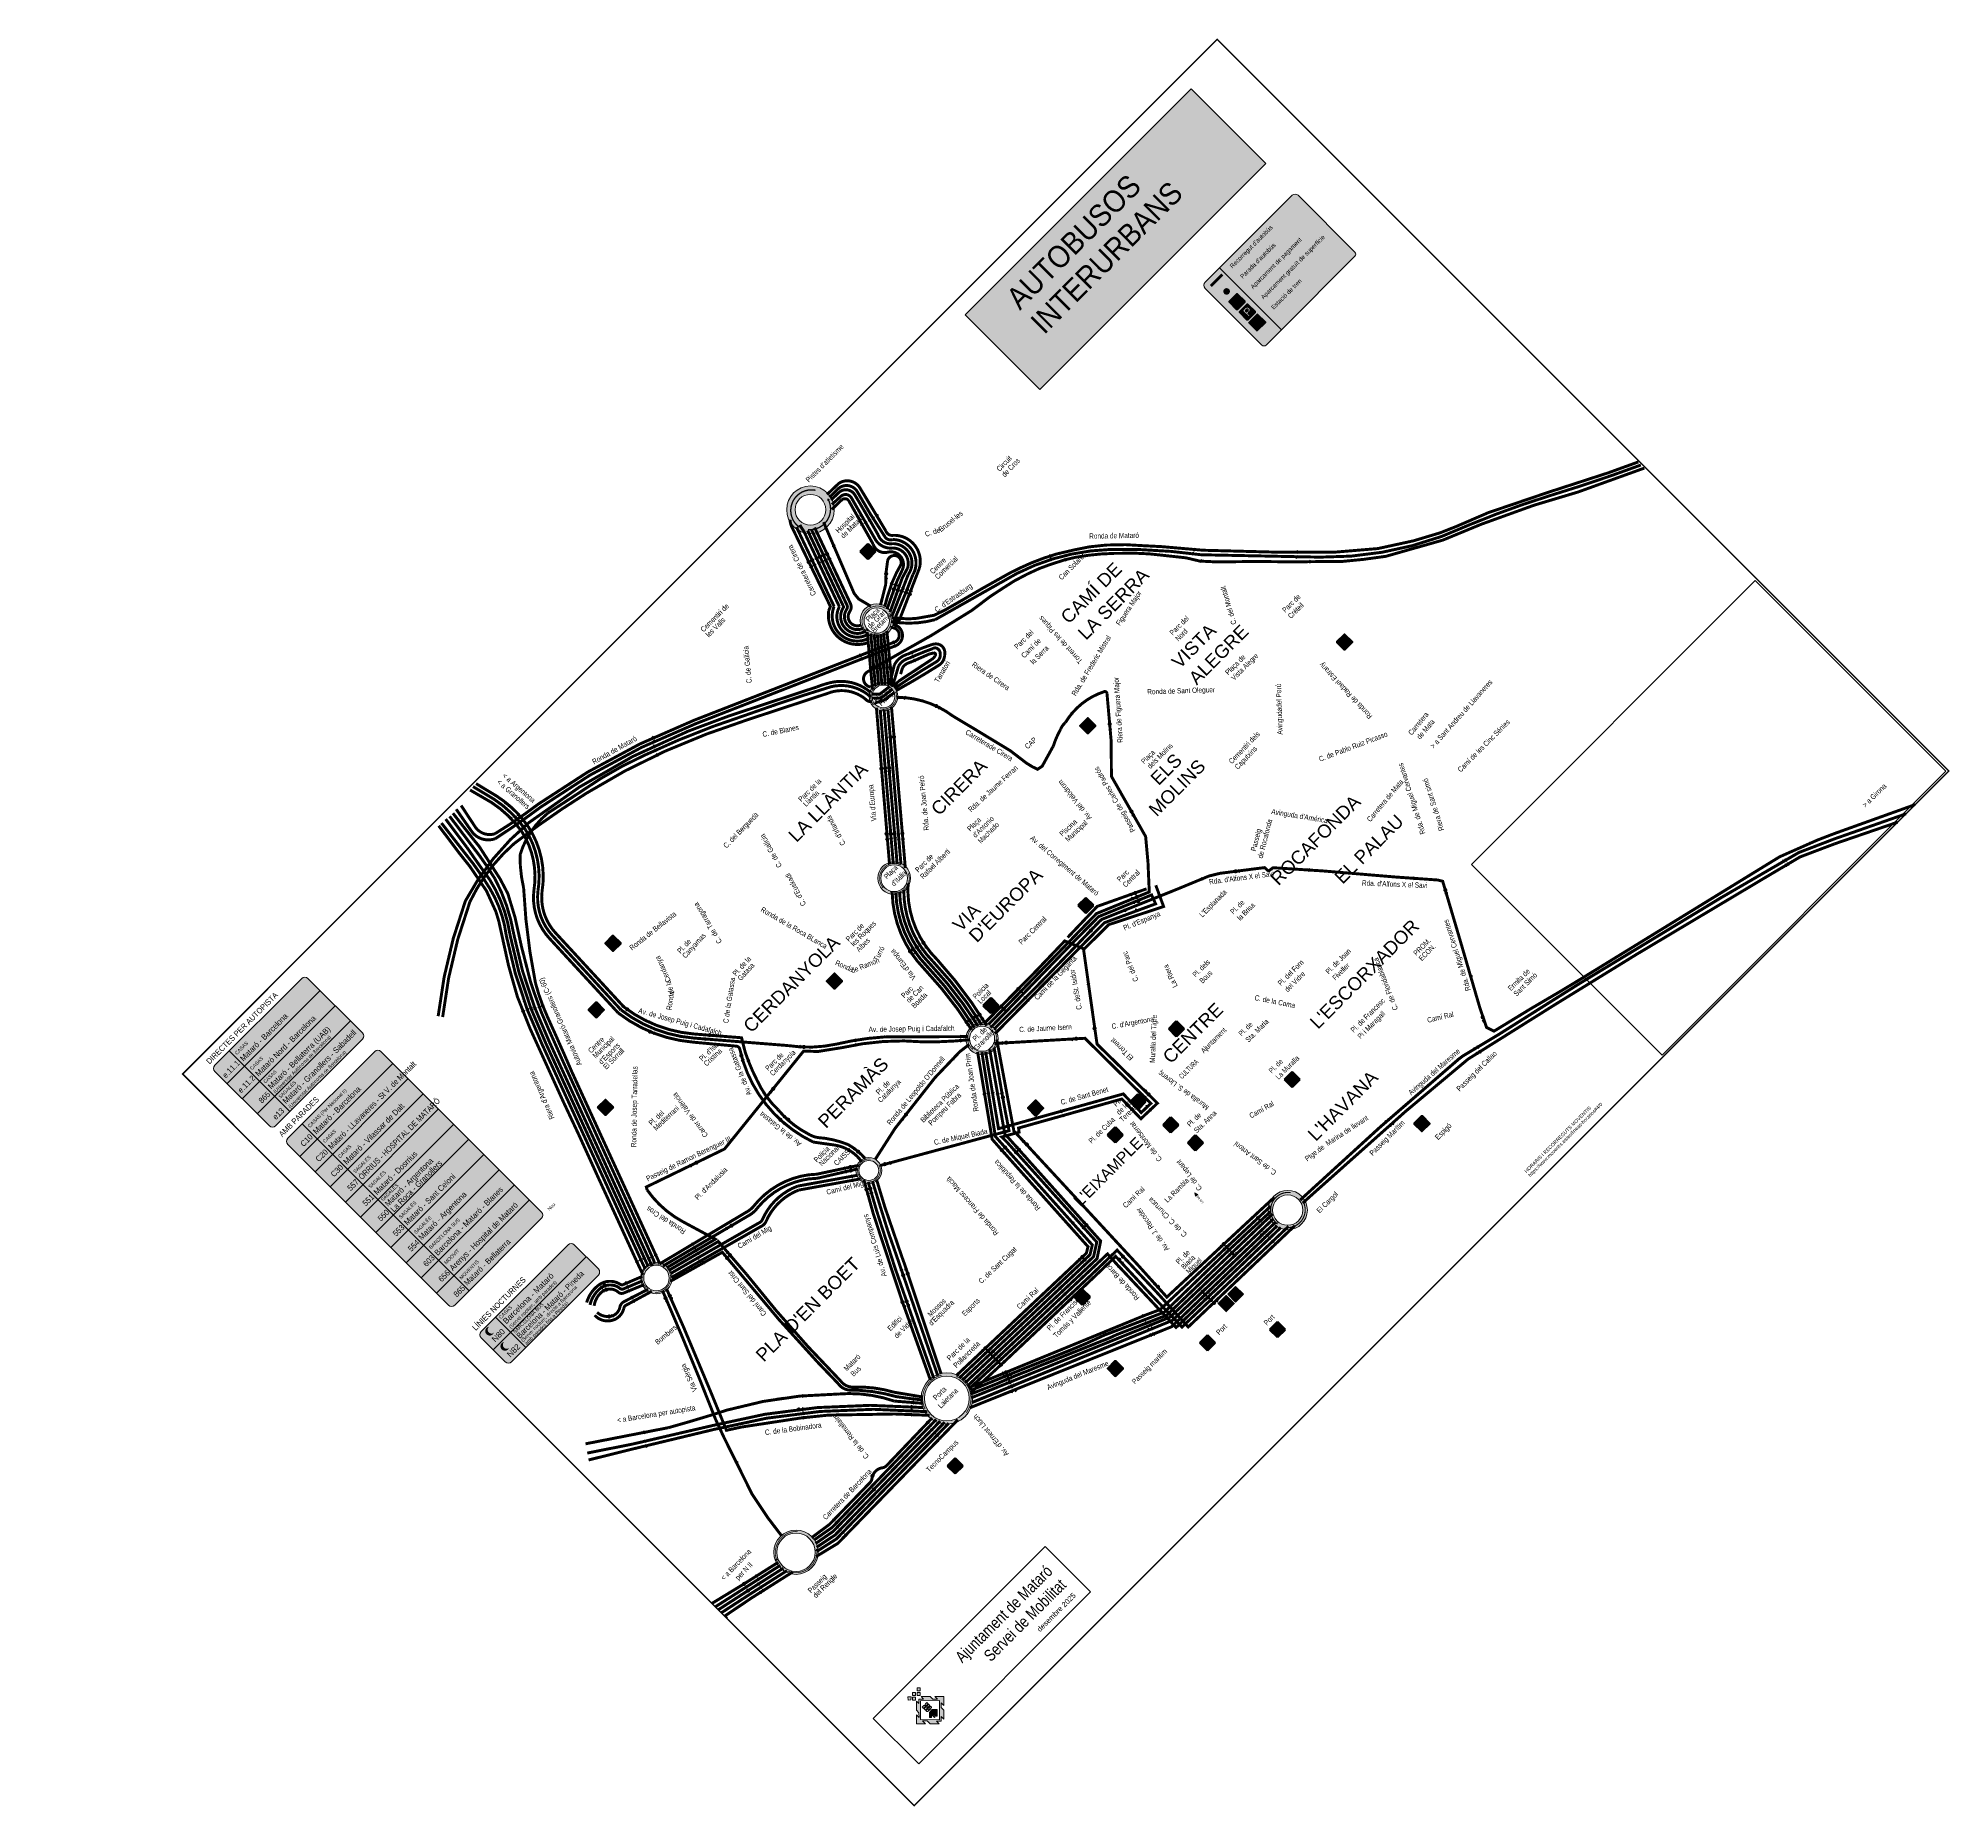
# Model space of a CAD drawing. Extents: x 449796 to 456316, y 4596501 to 4602531.
import ezdxf
from ezdxf.enums import TextEntityAlignment as Align

# ---------------------------------------------------------------- set-up
doc = ezdxf.new("R2010")
doc.units = 0
doc.linetypes.add('TRAZOSX2', pattern=[38.1, 25.4, -12.7])
doc.layers.get('0').update_dxf_attribs({"linetype": 'CONTINUOUS', "lineweight": 0})
for name, color, linetype, lineweight in [('BLANC', 7, 'CONTINUOUS', 0), ('CAPA_ROTONDES', 250, 'CONTINUOUS', 0), ('DIRECCIONS-PARADES', 7, 'CONTINUOUS', 0), ('L-550', 33, 'CONTINUOUS', 0), ('L-551', 33, 'CONTINUOUS', 0), ('L-553', 132, 'CONTINUOUS', 0), ('L-554', 33, 'CONTINUOUS', 0), ('L-557', 70, 'CONTINUOUS', 0), ('L-603', 33, 'CONTINUOUS', 0), ('L-605', 82, 'CONTINUOUS', 0), ('L-656', 33, 'CONTINUOUS', 0), ('L-865', 33, 'CONTINUOUS', 0), ('L-APARCAMENTGRATUIT', 7, 'CONTINUOUS', 0), ('L-APARCAMENTPAGAMENT', 7, 'CONTINUOUS', 0), ('L-C10', 57, 'CONTINUOUS', 0), ('L-C20', 25, 'CONTINUOUS', 0), ('L-C30', 14, 'CONTINUOUS', 0), ('L-C5', 205, 'CONTINUOUS', 0), ('L-e11.1', 210, 'CONTINUOUS', 0), ('L-e11.2', 201, 'CONTINUOUS', 0), ('L-e13', 40, 'CONTINUOUS', 0), ('L-ESTACIOTREN', 10, 'CONTINUOUS', 0), ('L-N80', 160, 'CONTINUOUS', 0), ('L-N82', 82, 'CONTINUOUS', 0), ('L-PARADABUS', 7, 'CONTINUOUS', 0), ('L-RECORREGUTBUS', 7, 'CONTINUOUS', 0), ('LOGO-MATARO', 7, 'CONTINUOUS', 0), ('SIMBOLOGIA', 7, 'CONTINUOUS', 0)]:
    doc.layers.add(name, color=color, linetype=linetype, lineweight=lineweight)
doc.layers.add('L-C2', color=201, linetype='CONTINUOUS')
doc.styles.add('ARAIALN', font='arial.ttf', dxfattribs={"width": 0.8, "height": 18})
doc.styles.add('ARIAL', font='arial.ttf')
picture_1 = doc.add_image_def('image1.jpg', size_in_pixel=(2613, 1756))

# ---------------------------------------------------------------- blocks, each defined once
blk = doc.blocks.new('A$C2B100E11')
at = {"layer": 'LOGO-MATARO'}
h = blk.add_hatch(color=256, dxfattribs=at)
h.paths.add_polyline_path([(11.14, 5.55), (6.51, 10.16), (1.99, 5.57), (6.53, 0.95)], flags=16)
h.paths.add_polyline_path([(3.26, 8.84), (5.44, 11.06), (5.44, 9.83), (6.5, 10.91), (7.66, 9.76), (7.66, 11), (9.84, 8.84), (9.84, 7.59), (10.98, 6.45), (10.98, 7.7), (13.16, 5.53), (10.98, 3.35), (10.98, 4.69), (9.84, 3.54), (9.84, 2.21), (7.66, 0.03), (7.66, 1.36), (6.57, 0.27), (5.44, 1.42), (5.44, 0), (3.26, 2.22), (3.26, 3.63), (2.11, 4.8), (2.11, 3.38), (0, 5.53), (2.11, 7.68), (2.11, 6.45), (3.26, 7.62)])
edge = h.paths.add_edge_path(flags=0)
edge.add_line((7.66, 6.44), (6.97, 6.44))
edge.add_arc((6.97, 6.09), 0.351, 88.78138, 157.43056)
edge.add_line((6.64, 6.22), (6.63, 5.6))
edge.add_arc((6.94, 5.51), 0.326, 110.33386, 164.04247, ccw=False)
edge.add_line((6.83, 5.82), (7.41, 5.81))
edge.add_arc((7.4, 6.08), 0.263, 271.99533, 354.3448)
edge.add_arc((-8.04, 6.15), 15.7, 359.64215, 361.05628)
edge = h.paths.add_edge_path(flags=0)
edge.add_line((5.44, 6.43), (6.12, 6.43))
edge.add_arc((6.13, 6.08), 0.351, 22.56944, 91.21862, ccw=False)
edge.add_line((6.45, 6.21), (6.47, 5.59))
edge.add_arc((6.16, 5.5), 0.326, 15.95753, 69.66614)
edge.add_line((6.27, 5.81), (5.69, 5.81))
edge.add_arc((5.7, 6.07), 0.263, 185.6552, 268.00467, ccw=False)
edge.add_arc((21.14, 6.14), 15.7, 178.94372, 180.35785, ccw=False)
h.paths.add_polyline_path([(5.84, 3.91), (6.38, 3.37), (6.39, 3.12), (6.04, 2.75), (5.83, 2.74)], flags=0)
edge = h.paths.add_edge_path(flags=0)
edge.add_line((7.66, 7.35), (7.66, 6.7))
edge.add_line((7.66, 6.7), (6.97, 6.7))
edge.add_arc((6.95, 6.27), 0.429, 88.07907, 139.17107)
edge.add_line((6.63, 6.55), (6.63, 7.11))
edge.add_arc((6.96, 7), 0.351, 98.02637, 162.8142, ccw=False)
edge.add_arc((7.29, -10.26), 17.62, 88.78518, 91.21482, ccw=False)
edge = h.paths.add_edge_path(flags=0)
edge.add_line((7.65, 8.19), (7.65, 7.54))
edge.add_line((7.65, 7.54), (6.95, 7.54))
edge.add_arc((6.94, 7.11), 0.429, 88.07907, 139.17107)
edge.add_line((6.62, 7.39), (6.62, 7.95))
edge.add_arc((6.95, 7.85), 0.351, 98.02637, 162.8142, ccw=False)
edge.add_arc((7.28, -9.42), 17.62, 88.78518, 91.21482, ccw=False)
edge = h.paths.add_edge_path(flags=0)
edge.add_line((5.43, 7.35), (5.43, 6.69))
edge.add_line((5.43, 6.69), (6.13, 6.69))
edge.add_arc((6.14, 6.27), 0.429, 40.82893, 91.92093, ccw=False)
edge.add_line((6.47, 6.55), (6.47, 7.1))
edge.add_arc((6.13, 7), 0.351, 17.1858, 81.97363)
edge.add_arc((5.81, -10.27), 17.62, 88.78518, 91.21482)
edge = h.paths.add_edge_path(flags=0)
edge.add_line((5.44, 8.19), (5.44, 7.54))
edge.add_line((5.44, 7.54), (6.14, 7.54))
edge.add_arc((6.15, 7.11), 0.429, 40.82893, 91.92093, ccw=False)
edge.add_line((6.48, 7.39), (6.48, 7.94))
edge.add_arc((6.14, 7.84), 0.351, 17.1858, 81.97363)
edge.add_arc((5.82, -9.43), 17.62, 88.78518, 91.21482)
h.paths.add_polyline_path([(8.08, 13.35), (8.81, 14.08), (9.56, 13.35), (8.82, 12.59)])
h.paths.add_polyline_path([(6.97, 12.21), (7.69, 12.94), (8.45, 12.21), (7.71, 11.45)])
h.paths.add_polyline_path([(5.84, 13.35), (6.57, 14.08), (7.32, 13.35), (6.58, 12.59)])
h.paths.add_polyline_path([(4.74, 12.22), (5.47, 12.95), (6.22, 12.22), (5.48, 11.46)])
h.paths.add_polyline_path([(3.64, 13.29), (4.41, 14.09), (5.13, 13.33), (4.37, 12.64)])
edge = h.paths.add_edge_path(flags=0)
edge.add_line((4.59, 3.92), (5.83, 5.16))
edge.add_line((5.83, 5.16), (7.2, 5.16))
edge.add_line((7.2, 5.16), (8.4, 3.96))
edge.add_line((8.4, 3.96), (6.82, 2.38))
edge.add_line((6.82, 2.38), (6.58, 2.62))
edge.add_line((6.58, 2.62), (6.61, 3.5))
edge.add_line((6.61, 3.5), (6.01, 4.1))
edge.add_arc((6.4, 4.14), 0.391, 84.61506, 185.38494, ccw=False)
edge.add_line((6.43, 4.53), (7.07, 3.89))
edge.add_line((7.07, 3.89), (7.23, 4.05))
edge.add_line((7.23, 4.05), (6.59, 4.69))
edge.add_line((6.59, 4.69), (6.16, 4.69))
edge.add_arc((6.87, 3.55), 1.34, 121.90745, 145.99756)
edge.add_arc((5.63, 4.15), 0.193, -48.50936, 48.50936, ccw=False)
edge.add_line((5.76, 4.01), (5.38, 3.68))
edge.add_arc((5.12, 3.84), 0.305, 225, 328.82613, ccw=False)
edge.add_line((4.9, 3.62), (4.6, 3.92))
blk.add_hatch(color=256, dxfattribs=at).paths.add_polyline_path([(7.07, 3.89), (6.43, 4.53, 0.470404), (6.01, 4.1), (6.61, 3.5), (6.58, 2.62), (6.82, 2.38), (8.4, 3.96), (7.2, 5.16), (5.83, 5.16), (4.59, 3.93), (4.9, 3.62, 0.486794), (5.38, 3.68), (5.76, 4.01, 0.450565), (5.76, 4.3, -0.105502), (6.16, 4.69), (6.59, 4.69), (7.23, 4.05)])
for points in [[(3.64, 13.29), (4.41, 14.09), (5.13, 13.33), (4.37, 12.64)], [(5.84, 13.35), (6.57, 14.08), (7.32, 13.35), (6.58, 12.59)], [(8.08, 13.35), (8.81, 14.08), (9.56, 13.35), (8.82, 12.59)], [(3.26, 8.84), (5.44, 11.06), (5.44, 9.83), (6.5, 10.91), (7.66, 9.76), (7.66, 11), (9.84, 8.84), (9.84, 7.59), (10.98, 6.45), (10.98, 7.7), (13.16, 5.53), (10.98, 3.35), (10.98, 4.69), (9.84, 3.54), (9.84, 2.21), (7.66, 0.03), (7.66, 1.36), (6.57, 0.27), (5.44, 1.42), (5.44, 0), (3.26, 2.22), (3.26, 3.63), (2.11, 4.8), (2.11, 3.38), (0, 5.53), (2.11, 7.68), (2.11, 6.45), (3.26, 7.62)], [(11.14, 5.55), (6.51, 10.16), (1.99, 5.57), (6.53, 0.95)], [(4.74, 12.22), (5.47, 12.95), (6.22, 12.22), (5.48, 11.46)], [(6.97, 12.21), (7.69, 12.94), (8.45, 12.21), (7.71, 11.45)], [(5.84, 3.91), (6.38, 3.37), (6.39, 3.12), (6.04, 2.75), (5.83, 2.74)]]:
    blk.add_lwpolyline(points, close=True)
for points in [[(5.43, 7.35), (5.43, 6.69), (6.13, 6.69, -0.226699), (6.47, 6.55), (6.47, 7.1, 0.290469), (6.18, 7.35, 0.010602)], [(5.44, 8.19), (5.44, 7.54), (6.14, 7.54, -0.226699), (6.48, 7.39), (6.48, 7.94, 0.290469), (6.19, 8.19, 0.010602)], [(7.65, 8.19), (7.65, 7.54), (6.95, 7.54, 0.226699), (6.62, 7.39), (6.62, 7.95, -0.290469), (6.9, 8.19, -0.010602)], [(7.66, 7.35), (7.66, 6.7), (6.97, 6.7, 0.226699), (6.63, 6.55), (6.63, 7.11, -0.290469), (6.91, 7.35, -0.010602)], [(5.44, 6.43), (6.12, 6.43, -0.308831), (6.45, 6.21), (6.47, 5.59, 0.238734), (6.27, 5.81), (5.69, 5.81, -0.375624), (5.44, 6.04, -0.00617)], [(7.66, 6.44), (6.97, 6.44, 0.308831), (6.64, 6.22), (6.63, 5.6, -0.238734), (6.83, 5.82), (7.41, 5.81, 0.375624), (7.66, 6.05, 0.00617)]]:
    blk.add_lwpolyline(points, format="xyb", close=True)
blk.add_lwpolyline([(4.59, 3.92), (5.83, 5.16), (7.2, 5.16), (8.4, 3.96), (6.82, 2.38), (6.58, 2.62), (6.61, 3.5), (6.01, 4.1, -0.470404), (6.43, 4.53), (7.07, 3.89), (7.23, 4.05), (6.59, 4.69), (6.16, 4.69, 0.105502), (5.76, 4.3, -0.450565), (5.76, 4.01), (5.38, 3.68, -0.486794), (4.9, 3.62), (4.6, 3.92)], format="xyb")
blk = doc.blocks.new('DIRECCIO')
at = {"layer": 'DIRECCIONS-PARADES', "linetype": 'TRAZOSX2', "extrusion": (-1.22257e-16, 7.05676e-18, -1)}
blk.add_hatch(color=0, dxfattribs=at).paths.add_polyline_path([(-0.6, 10), (0, 0), (9.7, 5.6)])
at = {"layer": 'DIRECCIONS-PARADES', "color": 0, "linetype": 'TRAZOSX2', "extrusion": (-1.22257e-16, 7.05676e-18, -1)}
for p, q in [((0.6, 10), (-9.7, 5.6)), ((-9.7, 5.6), (0, 0))]:
    blk.add_line(p, q, dxfattribs=at)
at = {"layer": 'DIRECCIONS-PARADES', "linetype": 'TRAZOSX2', "extrusion": (-1.22257e-16, 7.05676e-18, -1)}
blk.add_line((0, 0), (0.6, 10), dxfattribs=at)
blk = doc.blocks.new('P')
at = {"layer": 'L-APARCAMENTPAGAMENT'}
blk.add_hatch(color=172, dxfattribs=at).paths.add_polyline_path([(1.4, 40, 0.414214), (-0.6, 38), (-0.6, 1.4, 0.414214), (1.4, -0.6), (38, -0.6, 0.414214), (40, 1.4), (40, 38, 0.414214), (38, 40)])
at = {"layer": 'L-APARCAMENTPAGAMENT', "true_color": 0xffffff}
h = blk.add_hatch(color=7, dxfattribs=at)
edge = h.paths.add_edge_path(flags=16)
edge.add_arc((24.1, 23.9), 3.5, 30.7106, 49.30006, ccw=False)
edge.add_arc((24.1, 23.9), 3.5, 5.5925, 30.7106, ccw=False)
edge.add_arc((24.1, 23.9), 3.5, 0, 5.5925, ccw=False)
edge.add_arc((24.1, 23.9), 3.5, -8.89497, 0, ccw=False)
edge.add_arc((24.1, 23.9), 3.5, -29.7916, -8.89497, ccw=False)
edge.add_arc((24.1, 23.9), 3.5, -51.26449, -29.7916, ccw=False)
edge.add_arc((24.1, 23.9), 3.5, 299.62278, 308.73551, ccw=False)
edge.add_arc((24.1, 23.9), 3.5, 279.67049, 299.62278, ccw=False)
edge.add_arc((24.1, 23.9), 3.5, 270, 279.67049, ccw=False)
edge.add_line((24.1, 20.4), (17.2, 20.4))
edge.add_line((17.2, 20.4), (17.2, 27.4))
edge.add_line((17.2, 27.4), (24.1, 27.4))
edge.add_arc((24.1, 23.9), 3.5, 64.20137, 90, ccw=False)
edge.add_arc((24.1, 23.9), 3.5, 49.30006, 64.20137, ccw=False)
edge = h.paths.add_edge_path()
edge.add_arc((24.1, 23.9), 9.58, 307.6794, 313.64197)
edge.add_arc((24.1, 23.9), 9.58, 313.64197, 322.55041)
edge.add_arc((24.1, 23.9), 9.58, -37.44959, -30.20358)
edge.add_arc((24.1, 23.9), 9.58, -30.20358, -24.89295)
edge.add_arc((24.1, 23.9), 9.58, -24.89295, -20.74165)
edge.add_arc((24.1, 23.9), 9.58, -20.74165, -11.77314)
edge.add_arc((24.1, 23.9), 9.58, -11.77314, -6.34898)
edge.add_arc((24.1, 23.9), 9.58, -6.34898, 0)
edge.add_arc((24.1, 23.9), 9.58, 0, 5.66725)
edge.add_arc((24.1, 23.9), 9.58, 5.66725, 12.19324)
edge.add_arc((24.1, 23.9), 9.58, 12.19324, 19.52775)
edge.add_arc((24.1, 23.9), 9.58, 19.52775, 32.68364)
edge.add_arc((24.1, 23.9), 9.58, 32.68364, 38.02983)
edge.add_arc((24.1, 23.9), 9.58, 38.02983, 48.46557)
edge.add_arc((24.1, 23.9), 9.58, 48.46557, 55.56246)
edge.add_arc((24.1, 23.9), 9.58, 55.56246, 61.65458)
edge.add_arc((24.1, 23.9), 9.58, 61.65458, 71.82929)
edge.add_arc((24.1, 23.9), 9.58, 71.82929, 90)
edge.add_line((24.1, 33.5), (11.1, 33.5))
edge.add_line((11.1, 33.5), (11.1, 3.9))
edge.add_line((11.1, 3.9), (17.2, 3.9))
edge.add_line((17.2, 3.9), (17.2, 14.3))
edge.add_line((17.2, 14.3), (24.1, 14.3))
edge.add_arc((24.1, 23.9), 9.58, 270, 286.24276)
edge.add_arc((24.1, 23.9), 9.58, 286.24276, 293.50771)
edge.add_arc((24.1, 23.9), 9.58, 293.50771, 301.46318)
edge.add_arc((24.1, 23.9), 9.58, 301.46318, 307.6794)
at = {"layer": 'BLANC', "color": 7, "true_color": 0xffffff}
blk.add_lwpolyline([(26.3, 26.6, -0.08129), (27.1, 25.7, -0.110039), (27.5, 24.3, -0.024407), (27.6, 23.9, -0.038831), (27.5, 23.4, -0.091432), (27.1, 22.2, -0.093968), (26.2, 21.2, -0.039783), (25.8, 20.9, -0.087279), (24.6, 20.5, -0.042221), (24.1, 20.4), (17.2, 20.4), (17.2, 27.4), (24.1, 27.4, -0.113046), (25.6, 27.1, -0.065111)], format="xyb", close=True, dxfattribs=at)
at = {"layer": 'L-APARCAMENTPAGAMENT', "color": 0}
for p, q in [((-0.6, 1.4), (-0.6, 38)), ((1.4, 40), (38, 40)), ((40, 38), (40, 1.4)), ((38, -0.6), (1.4, -0.6))]:
    blk.add_line(p, q, dxfattribs=at)
at = {"layer": 'L-APARCAMENTPAGAMENT', "color": 7, "true_color": 0xffffff}
for p, q in [((24.1, 33.5), (11.1, 33.5)), ((11.1, 33.5), (11.1, 3.9))]:
    blk.add_line(p, q, dxfattribs=at)
for start, end in [(313.64197, 322.55041), (32.68364, 38.02983), (322.55041, 329.79642), (19.52775, 32.68364), (329.79642, 335.10705), (335.10705, 339.25835), (339.25835, 348.22686), (12.19324, 19.52775), (5.66725, 12.19324), (360, 5.66725), (353.65102, 0)]:
    blk.add_arc((24.1, 23.9), 9.58, start, end, dxfattribs=at)
blk = doc.blocks.new('PGRATIS')
at = {"layer": 'L-APARCAMENTGRATUIT', "linetype": 'TRAZOSX2'}
h = blk.add_hatch(color=150, dxfattribs=at)
edge = h.paths.add_edge_path()
edge.add_line((0, 0.7), (0, 37.2))
edge.add_arc((2, 37.2), 2.03, 90, 180, ccw=False)
edge.add_line((2, 39.3), (38.6, 39.3))
edge.add_arc((38.6, 37.2), 2.03, 0, 90, ccw=False)
edge.add_line((40.6, 37.2), (40.6, 0.7))
edge.add_arc((38.6, 0.7), 2.03, 270, 360, ccw=False)
edge.add_line((38.6, -1.3), (2, -1.3))
edge.add_arc((2, 0.7), 2.03, 180, 270, ccw=False)
edge = h.paths.add_edge_path(flags=16)
edge.add_line((1.5, 0.7), (1.5, 37.2))
edge.add_arc((2, 37.2), 0.53, 90, 180, ccw=False)
edge.add_line((2, 37.8), (38.6, 37.8))
edge.add_arc((38.6, 37.2), 0.53, 0, 90, ccw=False)
edge.add_line((39.1, 37.2), (39.1, 0.7))
edge.add_arc((38.6, 0.7), 0.53, -90, 0, ccw=False)
edge.add_line((38.6, 0.2), (2, 0.2))
edge.add_arc((2, 0.7), 0.53, 180, 270, ccw=False)
at = {"layer": 'L-APARCAMENTGRATUIT', "true_color": 0xffffff}
h = blk.add_hatch(color=7, dxfattribs=at)
h.paths.add_polyline_path([(2.1, 37.8, 0.414214), (1.6, 37.3), (1.6, 0.8, 0.414214), (2.1, 0.2), (38.7, 0.2, 0.414214), (39.2, 0.8), (39.2, 37.3, 0.414214), (38.7, 37.8)])
h.paths.add_polyline_path([(36.2, 34.8), (36.2, 3.2), (4.6, 3.2), (4.6, 34.8)], flags=16)
at = {"layer": 'L-APARCAMENTGRATUIT', "linetype": 'TRAZOSX2'}
blk.add_hatch(color=150, dxfattribs=at).paths.add_polyline_path([(4.5, 3.2), (4.5, 34.8), (36.1, 34.8), (36.1, 3.2)])
at = {"layer": 'L-APARCAMENTGRATUIT', "true_color": 0xffffff}
h = blk.add_hatch(color=7, dxfattribs=at)
edge = h.paths.add_edge_path(flags=16)
edge.add_arc((23.1, 24.4), 3.5, 30.7106, 49.30006, ccw=False)
edge.add_arc((23.1, 24.4), 3.5, 5.5925, 30.7106, ccw=False)
edge.add_arc((23.1, 24.4), 3.5, 0, 5.5925, ccw=False)
edge.add_arc((23.1, 24.4), 3.5, 351.10503, 360, ccw=False)
edge.add_arc((23.1, 24.4), 3.5, 330.2084, 351.10503, ccw=False)
edge.add_arc((23.1, 24.4), 3.5, 308.73551, 330.2084, ccw=False)
edge.add_arc((23.1, 24.4), 3.5, 299.62277, 308.73551, ccw=False)
edge.add_arc((23.1, 24.4), 3.5, 279.67049, 299.62278, ccw=False)
edge.add_arc((23.1, 24.4), 3.5, 270, 279.67049, ccw=False)
edge.add_line((23.1, 21), (16.2, 21))
edge.add_line((16.2, 21), (16.2, 27.9))
edge.add_line((16.2, 27.9), (23.1, 27.9))
edge.add_arc((23.1, 24.4), 3.5, 64.20137, 90, ccw=False)
edge.add_arc((23.1, 24.4), 3.5, 49.30006, 64.20137, ccw=False)
edge = h.paths.add_edge_path()
edge.add_arc((23.1, 24.4), 9.58, 307.6794, 313.64197)
edge.add_arc((23.1, 24.4), 9.58, 313.64197, 322.55041)
edge.add_arc((23.1, 24.4), 9.58, 322.55041, 329.79642)
edge.add_arc((23.1, 24.4), 9.58, 329.79642, 335.10705)
edge.add_arc((23.1, 24.4), 9.58, 335.10705, 339.25835)
edge.add_arc((23.1, 24.4), 9.58, 339.25835, 348.22686)
edge.add_arc((23.1, 24.4), 9.58, 348.22686, 353.65102)
edge.add_arc((23.1, 24.4), 9.58, 353.65102, 360)
edge.add_arc((23.1, 24.4), 9.58, 360, 365.66725)
edge.add_arc((23.1, 24.4), 9.58, 5.66725, 12.19324)
edge.add_arc((23.1, 24.4), 9.58, 12.19324, 19.52775)
edge.add_arc((23.1, 24.4), 9.58, 19.52775, 32.68364)
edge.add_arc((23.1, 24.4), 9.58, 32.68364, 38.02983)
edge.add_arc((23.1, 24.4), 9.58, 38.02983, 48.46557)
edge.add_arc((23.1, 24.4), 9.58, 48.46557, 55.56246)
edge.add_arc((23.1, 24.4), 9.58, 55.56246, 61.65458)
edge.add_arc((23.1, 24.4), 9.58, 61.65458, 71.82929)
edge.add_arc((23.1, 24.4), 9.58, 71.82929, 90)
edge.add_line((23.1, 34), (10.1, 34))
edge.add_line((10.1, 34), (10.1, 4.4))
edge.add_line((10.1, 4.4), (16.2, 4.4))
edge.add_line((16.2, 4.4), (16.2, 14.9))
edge.add_line((16.2, 14.9), (23.1, 14.9))
edge.add_arc((23.1, 24.4), 9.58, 270, 286.24276)
edge.add_arc((23.1, 24.4), 9.58, 286.24276, 293.50771)
edge.add_arc((23.1, 24.4), 9.58, 293.50771, 301.46318)
edge.add_arc((23.1, 24.4), 9.58, 301.46318, 307.6794)
at = {"layer": 'L-APARCAMENTGRATUIT', "color": 0}
for points in [[(0, 0.7), (0, 37.2, -0.414214), (2, 39.3), (38.6, 39.3, -0.414214), (40.6, 37.2), (40.6, 0.7, -0.414214), (38.6, -1.3), (2, -1.3, -0.414214)], [(1.5, 0.7), (1.5, 37.2, -0.414214), (2, 37.8), (38.6, 37.8, -0.414214), (39.1, 37.2), (39.1, 0.7, -0.414214), (38.6, 0.2), (2, 0.2, -0.414214)], [(29, 16.9, 0.026022), (29.7, 17.5, 0.03889), (30.7, 18.6, 0.031627), (31.4, 19.6, 0.023176), (31.8, 20.4, 0.018115), (32.1, 21.1, 0.039152), (32.5, 22.5, 0.023672), (32.6, 23.4, 0.02771), (32.7, 24.4, 0.024733), (32.6, 25.4, 0.028483), (32.5, 26.5, 0.032014), (32.1, 27.7, 0.057467), (31.2, 29.6, 0.023331), (30.6, 30.4, 0.045566), (29.4, 31.6, 0.030976), (28.5, 32.4, 0.026588), (27.6, 32.9, 0.044425), (26.1, 33.6, 0.079451), (23.1, 34), (10.1, 34), (10.1, 4.4), (16.2, 4.4), (16.2, 14.9), (23.1, 14.9, 0.070991), (25.8, 15.2, 0.03171), (26.9, 15.7, 0.034726), (28.1, 16.3, 0.02713)], [(25.4, 27.1, -0.08129), (26.1, 26.2, -0.110039), (26.6, 24.8, -0.024407), (26.6, 24.4, -0.038831), (26.5, 23.9, -0.091432), (26.1, 22.7, -0.093968), (25.3, 21.7, -0.039783), (24.8, 21.4, -0.087279), (23.7, 21, -0.042221), (23.1, 21), (16.2, 21), (16.2, 27.9), (23.1, 27.9, -0.113046), (24.6, 27.6, -0.065111)]]:
    blk.add_lwpolyline(points, format="xyb", close=True, dxfattribs=at)
blk.add_lwpolyline([(4.5, 3.2), (4.5, 34.8), (36.1, 34.8), (36.1, 3.2)], close=True, dxfattribs=at)
blk = doc.blocks.new('ESTACIOTREN')
at = {"layer": 'L-ESTACIOTREN'}
h = blk.add_hatch(color=20, dxfattribs=at)
h.paths.add_polyline_path([(-38.4, -0.5, 0.414214), (-37.4, -1.5), (-29.4, -1.5), (-24.1, 7.7), (-25.2, 7.7, -0.414214), (-27.1, 9.6), (-27.1, 31.6, -0.414214), (-25.2, 33.4), (-22.2, 33.4), (-22.2, 36.1, -0.414214), (-21.2, 37.1), (-13, 37.1, -0.414214), (-12, 36.1), (-12, 33.4), (-8.5, 33.4, -0.414214), (-6.6, 31.6), (-6.6, 9.6, -0.414214), (-8.5, 7.7), (-10, 7.7), (-4.7, -1.5), (3.3, -1.5, 0.414214), (4.3, -0.5), (4.3, 40.1, 0.414214), (3.3, 41.1), (-37.4, 41.1, 0.414214), (-38.4, 40.1)])
h.paths.add_polyline_path([(-7.2, -1.5), (-12.6, 7.7), (-21.6, 7.7), (-26.9, -1.5)], flags=17)
h.paths.add_polyline_path([(-10.6, 21.2, 0.414214), (-9.6, 22.2), (-9.6, 29.5, 0.414214), (-10.6, 30.5), (-23.2, 30.5, 0.414214), (-24.2, 29.5), (-24.2, 22.2, 0.414214), (-23.2, 21.2)], flags=17)
h.paths.add_polyline_path([(-20.2, 36.1, 0.405917), (-21.2, 35.2), (-21.2, 32.6), (-13, 32.6), (-13, 35.5, 0.414214), (-13.6, 36.1)], flags=17)
h.paths.add_polyline_path([(-24.1, 13.4, 1.000008), (-20.1, 13.4, 1.000008)], flags=17)
h.paths.add_polyline_path([(-9.6, 13.4, 1), (-13.5, 13.4, 1)], flags=17)
at = {"layer": 'L-ESTACIOTREN', "true_color": 0xffffff}
h = blk.add_hatch(color=7, dxfattribs=at)
h.paths.add_polyline_path([(-22.2, 33.4), (-25.2, 33.4, 0.414214), (-27.1, 31.6), (-27.1, 9.6, 0.414214), (-25.2, 7.7), (-8.5, 7.7, 0.414214), (-6.6, 9.6), (-6.6, 31.6, 0.414214), (-8.5, 33.4), (-12, 33.4), (-12, 36.1, 0.414214), (-13, 37.1), (-21.2, 37.1, 0.414214), (-22.2, 36.1)])
h.paths.add_polyline_path([(-10.6, 30.5, -0.414214), (-9.6, 29.5), (-9.6, 22.2, -0.414214), (-10.6, 21.2), (-23.2, 21.2, -0.414214), (-24.2, 22.2), (-24.2, 29.5, -0.414214), (-23.2, 30.5)], flags=16)
h.paths.add_polyline_path([(-21.2, 32.6), (-21.2, 35.1, -0.422559), (-20.2, 36.1), (-13.6, 36.1, -0.414214), (-13, 35.5), (-13, 32.6)], flags=16)
h.paths.add_polyline_path([(-20.1, 13.4, -1), (-24.1, 13.4, -1)], flags=16)
h.paths.add_polyline_path([(-9.6, 13.4, -1), (-13.5, 13.4, -1)], flags=16)
h.paths.add_polyline_path([(-21.6, 7.7), (-24.1, 7.7), (-29.4, -1.5), (-26.9, -1.5)])
h.paths.add_polyline_path([(-10, 7.7), (-12.6, 7.7), (-7.2, -1.5), (-4.7, -1.5)])
blk = doc.blocks.new('RNF')
at = {"linetype": 'TRAZOSX2', "true_color": 0xffffff}
h = blk.add_hatch(color=7, dxfattribs=at)
edge = h.paths.add_edge_path(flags=16)
edge.add_arc((4.4, 21.3), 3.32, 30.7106, 49.30006, ccw=False)
edge.add_arc((4.4, 21.3), 3.32, 5.5925, 30.7106, ccw=False)
edge.add_arc((4.4, 21.3), 3.32, 0, 5.5925, ccw=False)
edge.add_arc((4.4, 21.3), 3.32, 351.10503, 360, ccw=False)
edge.add_arc((4.4, 21.3), 3.32, 330.2084, 351.10503, ccw=False)
edge.add_arc((4.4, 21.3), 3.32, 308.73551, 330.2084, ccw=False)
edge.add_arc((4.4, 21.3), 3.32, 299.62277, 308.73551, ccw=False)
edge.add_arc((4.4, 21.3), 3.32, 279.67049, 299.62278, ccw=False)
edge.add_arc((4.4, 21.3), 3.32, 270, 279.67049, ccw=False)
edge.add_line((4.4, 18), (-2.2, 18))
edge.add_line((-2.2, 18), (-2.2, 24.6))
edge.add_line((-2.2, 24.6), (4.4, 24.6))
edge.add_arc((4.4, 21.3), 3.32, 64.20137, 90, ccw=False)
edge.add_arc((4.4, 21.3), 3.32, 49.30006, 64.20137, ccw=False)
edge = h.paths.add_edge_path()
edge.add_arc((4.4, 21.3), 9.11, 301.46318, 307.6794)
edge.add_arc((4.4, 21.3), 9.11, 307.6794, 313.64197)
edge.add_arc((4.4, 21.3), 9.11, 313.64197, 322.55041)
edge.add_arc((4.4, 21.3), 9.11, 322.55041, 329.79642)
edge.add_arc((4.4, 21.3), 9.11, 329.79642, 335.10705)
edge.add_arc((4.4, 21.3), 9.11, 335.10705, 339.25835)
edge.add_arc((4.4, 21.3), 9.11, 339.25835, 348.22686)
edge.add_arc((4.4, 21.3), 9.11, 348.22686, 353.65102)
edge.add_arc((4.4, 21.3), 9.11, 353.65102, 360)
edge.add_arc((4.4, 21.3), 9.11, 360, 365.66725)
edge.add_arc((4.4, 21.3), 9.11, 5.66725, 12.19324)
edge.add_arc((4.4, 21.3), 9.11, 12.19324, 19.52775)
edge.add_arc((4.4, 21.3), 9.11, 19.52775, 32.68364)
edge.add_arc((4.4, 21.3), 9.11, 32.68364, 38.02983)
edge.add_arc((4.4, 21.3), 9.11, 38.02983, 48.46557)
edge.add_arc((4.4, 21.3), 9.11, 48.46557, 55.56246)
edge.add_arc((4.4, 21.3), 9.11, 55.56246, 61.65458)
edge.add_arc((4.4, 21.3), 9.11, 61.65458, 71.82929)
edge.add_arc((4.4, 21.3), 9.11, 71.82929, 90)
edge.add_line((4.4, 30.4), (-8, 30.4))
edge.add_line((-8, 30.4), (-8, 2.3))
edge.add_line((-8, 2.3), (-2.2, 2.3))
edge.add_line((-2.2, 2.3), (-2.2, 12.2))
edge.add_line((-2.2, 12.2), (3.1, 12.3))
edge.add_line((3.1, 12.3), (6.2, 2.3))
edge.add_line((6.2, 2.3), (11.9, 2.3))
edge.add_spline(control_points=[(11.9, 2.3), (12, 3.7), (12, 7.4), (11.7, 12.6), (9.1, 13.5)], knot_values=[0, 0, 0, 0, 3.203326, 8.927416, 8.927416, 8.927416, 8.927416], degree=3, periodic=0)
at = {"layer": 'SIMBOLOGIA'}
blk.add_hatch(color=40, dxfattribs=at).paths.add_polyline_path([(-23.8, -0.7), (13.9, -0.7), (13.9, 37), (-23.8, 37)])
at = {"color": 7, "linetype": 'TRAZOSX2', "true_color": 0xffffff}
for p, q in [((3.1, 12.3, -193.5), (6.2, 2.3, -193.5)), ((6.2, 2.3, -193.5), (11.9, 2.3, -193.5))]:
    blk.add_line(p, q, dxfattribs=at)
blk.add_open_spline([(11.9, 2.3, -193.5), (12, 3.7, -193.5), (12, 7.4, -193.5), (11.7, 12.6, -193.5), (9.1, 13.5, -193.5)], degree=3, knots=[0, 0, 0, 0, 3.203326, 8.927416, 8.927416, 8.927416, 8.927416], dxfattribs=at)
at = {"layer": 'BLANC', "color": 7, "true_color": 0xffffff, "elevation": -193.5}
blk.add_lwpolyline([(9.1, 13.5, 0.02713), (9.9, 14.1, 0.026022), (10.7, 14.7, 0.03889), (11.6, 15.8, 0.031627), (12.2, 16.7, 0.023176), (12.6, 17.5, 0.018115), (12.9, 18.1, 0.039152), (13.3, 19.5, 0.023672), (13.4, 20.3, 0.02771), (13.5, 21.3, 0.024733), (13.4, 22.2, 0.028483), (13.3, 23.2, 0.032014), (13, 24.4, 0.057467), (12, 26.2, 0.023331), (11.5, 26.9, 0.045566), (10.4, 28.1, 0.030976), (9.5, 28.8, 0.026588), (8.7, 29.3, 0.044425), (7.2, 30, 0.079451), (4.4, 30.4), (-8, 30.4), (-8, 2.3), (-2.2, 2.3), (-2.2, 12.2), (3.1, 12.3)], format="xyb", dxfattribs=at)
blk.add_lwpolyline([(6.5, 23.8, -0.08129), (7.2, 23, -0.110039), (7.7, 21.6, -0.024407), (7.7, 21.3, -0.038831), (7.7, 20.8, -0.091432), (7.3, 19.7, -0.093968), (6.5, 18.7, -0.039783), (6, 18.4, -0.087279), (4.9, 18, -0.042221), (4.4, 18), (-2.2, 18), (-2.2, 24.6), (4.4, 24.6, -0.113046), (5.8, 24.3, -0.065111)], format="xyb", close=True, dxfattribs=at)
at = {"layer": 'SIMBOLOGIA'}
blk.add_lwpolyline([(13.9, -0.7), (-23.8, -0.7), (-23.8, 37), (13.9, 37)], close=True, dxfattribs=at)
blk = doc.blocks.new('PARADA')
h = blk.add_hatch(color=7)
edge = h.paths.add_edge_path(flags=17)
edge.add_arc((-2.1, -1.3), 2.16, 0, 360)
edge = h.paths.add_edge_path()
edge.add_arc((-2.1, -1.3), 3.24, 0, 360)
blk.add_hatch(color=0).paths.add_polyline_path([(-0.4, 0.5, 1), (-3.9, -3.1, 1)])
at = {"color": 0}
blk.add_circle((-2.1, -1.3), 2.5, dxfattribs=at)

msp = doc.modelspace()

# ---------------------------------------------------------------- hatches: boundary and pattern name
msp.add_hatch(color=250).paths.add_polyline_path([(452957.2, 4601587.9), (453211.7, 4601333.4), (453982.9, 4602104.5), (453728.3, 4602359.1)])
at = {"true_color": 0xffffff}
h = msp.add_hatch(color=7, dxfattribs=at)
edge = h.paths.add_edge_path()
edge.add_line((453983.8, 4601485.2), (454036.4, 4601537.7))
edge.add_line((454036.4, 4601537.7), (453825.2, 4601748.9))
edge.add_line((453825.2, 4601748.9), (453776.2, 4601699.8))
edge.add_arc((453786.8, 4601689.2), 15, 135, 225)
edge.add_line((453776.2, 4601678.6), (453969.7, 4601485.2))
edge.add_arc((453976.7, 4601492.2), 10, 225, 315)
h = msp.add_hatch(color=150)
h.paths.add_polyline_path([(453897.7, 4601597.9), (453920, 4601620.3), (453942.3, 4601597.9), (453920, 4601575.6)])
edge = h.paths.add_edge_path(flags=16)
edge.add_arc((453919.8, 4601604.9), 9.58, 352.6794, 358.64197)
edge.add_arc((453919.8, 4601604.9), 9.58, 358.64197, 367.55041)
edge.add_arc((453919.8, 4601604.9), 9.58, 7.55041, 14.79642)
edge.add_arc((453919.8, 4601604.9), 9.58, 14.79642, 20.10705)
edge.add_arc((453919.8, 4601604.9), 9.58, 20.10705, 24.25835)
edge.add_arc((453919.8, 4601604.9), 9.58, 24.25835, 33.22686)
edge.add_arc((453919.8, 4601604.9), 9.58, 33.22686, 38.65102)
edge.add_arc((453919.8, 4601604.9), 9.58, 38.65102, 45)
edge.add_arc((453919.8, 4601604.9), 9.58, 45, 50.66725)
edge.add_arc((453919.8, 4601604.9), 9.58, 50.66725, 57.19324)
edge.add_arc((453919.8, 4601604.9), 9.58, 57.19324, 64.52775)
edge.add_arc((453919.8, 4601604.9), 9.58, 64.52775, 77.68364)
edge.add_arc((453919.8, 4601604.9), 9.58, 77.68364, 83.02983)
edge.add_arc((453919.8, 4601604.9), 9.58, 83.02983, 93.46557)
edge.add_arc((453919.8, 4601604.9), 9.58, 93.46557, 100.56246)
edge.add_arc((453919.8, 4601604.9), 9.58, 100.56246, 106.65458)
edge.add_arc((453919.8, 4601604.9), 9.58, 106.65458, 116.82929)
edge.add_arc((453919.8, 4601604.9), 9.58, 116.82929, 135)
edge.add_line((453913, 4601611.7), (453903.8, 4601602.5))
edge.add_line((453903.8, 4601602.5), (453924.8, 4601581.6))
edge.add_line((453924.8, 4601581.6), (453929.1, 4601585.9))
edge.add_line((453929.1, 4601585.9), (453921.7, 4601593.3))
edge.add_line((453921.7, 4601593.3), (453926.6, 4601598.1))
edge.add_arc((453919.8, 4601604.9), 9.58, 315, 331.24276)
edge.add_arc((453919.8, 4601604.9), 9.58, 331.24276, 338.50771)
edge.add_arc((453919.8, 4601604.9), 9.58, 338.50771, 346.46318)
edge.add_arc((453919.8, 4601604.9), 9.58, 346.46318, 352.6794)
edge = h.paths.add_edge_path(flags=0)
edge.add_arc((453919.8, 4601604.9), 3.5, 75.7106, 94.30006, ccw=False)
edge.add_arc((453919.8, 4601604.9), 3.5, 50.5925, 75.7106, ccw=False)
edge.add_arc((453919.8, 4601604.9), 3.5, 45, 50.5925, ccw=False)
edge.add_arc((453919.8, 4601604.9), 3.5, 36.10503, 45, ccw=False)
edge.add_arc((453919.8, 4601604.9), 3.5, 15.2084, 36.10503, ccw=False)
edge.add_arc((453919.8, 4601604.9), 3.5, -6.26449, 15.2084, ccw=False)
edge.add_arc((453919.8, 4601604.9), 3.5, 344.62278, 353.73551, ccw=False)
edge.add_arc((453919.8, 4601604.9), 3.5, 324.67049, 344.62278, ccw=False)
edge.add_arc((453919.8, 4601604.9), 3.5, 315, 324.67049, ccw=False)
edge.add_line((453922.3, 4601602.4), (453917.4, 4601597.6))
edge.add_line((453917.4, 4601597.6), (453912.4, 4601602.5))
edge.add_line((453912.4, 4601602.5), (453917.3, 4601607.4))
edge.add_arc((453919.8, 4601604.9), 3.5, 109.20137, 135, ccw=False)
edge.add_arc((453919.8, 4601604.9), 3.5, 94.30006, 109.20137, ccw=False)
h = msp.add_hatch(color=256)
h.paths.add_polyline_path([(452672.9, 4598670.8, 1), (452585.1, 4598670.8, 0.392191), (452625.7, 4598627), (452653.6, 4598634.4, 0.24893)])
h.paths.add_polyline_path([(452595.1, 4598670.8, -1), (452662.9, 4598670.8, -1)], flags=17)
h = msp.add_hatch(color=256)
h.paths.add_polyline_path([(454124.6, 4598535.8, 1), (453990.5, 4598535.8, 0.392191), (454052.5, 4598469), (454095.1, 4598480.3, 0.24893)])
h.paths.add_polyline_path([(454005.8, 4598535.8, -1), (454109.3, 4598535.8, -1)], flags=17)
at = {"layer": 'BLANC'}
msp.add_hatch(color=172, dxfattribs=at).paths.add_polyline_path([(453856.1, 4601633.1), (453884.8, 4601661.8), (453913.5, 4601633.1), (453884.8, 4601604.4)])
at = {"layer": 'BLANC', "true_color": 0xffffff}
h = msp.add_hatch(color=7, dxfattribs=at)
edge = h.paths.add_edge_path(flags=16)
edge.add_arc((453884.9, 4601639.2), 3.5, 75.7106, 94.30006, ccw=False)
edge.add_arc((453884.9, 4601639.2), 3.5, 50.5925, 75.7106, ccw=False)
edge.add_arc((453884.9, 4601639.2), 3.5, 45, 50.5925, ccw=False)
edge.add_arc((453884.9, 4601639.2), 3.5, 36.10503, 45, ccw=False)
edge.add_arc((453884.9, 4601639.2), 3.5, 15.2084, 36.10503, ccw=False)
edge.add_arc((453884.9, 4601639.2), 3.5, -6.26449, 15.2084, ccw=False)
edge.add_arc((453884.9, 4601639.2), 3.5, 344.62278, 353.73551, ccw=False)
edge.add_arc((453884.9, 4601639.2), 3.5, 324.67049, 344.62278, ccw=False)
edge.add_arc((453884.9, 4601639.2), 3.5, 315, 324.67049, ccw=False)
edge.add_line((453887.4, 4601636.7), (453882.5, 4601631.9))
edge.add_line((453882.5, 4601631.9), (453877.6, 4601636.8))
edge.add_line((453877.6, 4601636.8), (453882.4, 4601641.7))
edge.add_arc((453884.9, 4601639.2), 3.5, 109.20137, 135, ccw=False)
edge.add_arc((453884.9, 4601639.2), 3.5, 94.30006, 109.20137, ccw=False)
edge = h.paths.add_edge_path()
edge.add_arc((453884.9, 4601639.2), 9.58, 352.6794, 358.64197)
edge.add_arc((453884.9, 4601639.2), 9.58, 358.64197, 367.55041)
edge.add_arc((453884.9, 4601639.2), 9.58, 7.55041, 14.79642)
edge.add_arc((453884.9, 4601639.2), 9.58, 14.79642, 20.10705)
edge.add_arc((453884.9, 4601639.2), 9.58, 20.10705, 24.25835)
edge.add_arc((453884.9, 4601639.2), 9.58, 24.25835, 33.22686)
edge.add_arc((453884.9, 4601639.2), 9.58, 33.22686, 38.65102)
edge.add_arc((453884.9, 4601639.2), 9.58, 38.65102, 45)
edge.add_arc((453884.9, 4601639.2), 9.58, 45, 50.66725)
edge.add_arc((453884.9, 4601639.2), 9.58, 50.66725, 57.19324)
edge.add_arc((453884.9, 4601639.2), 9.58, 57.19324, 64.52775)
edge.add_arc((453884.9, 4601639.2), 9.58, 64.52775, 77.68364)
edge.add_arc((453884.9, 4601639.2), 9.58, 77.68364, 83.02983)
edge.add_arc((453884.9, 4601639.2), 9.58, 83.02983, 93.46557)
edge.add_arc((453884.9, 4601639.2), 9.58, 93.46557, 100.56246)
edge.add_arc((453884.9, 4601639.2), 9.58, 100.56246, 106.65458)
edge.add_arc((453884.9, 4601639.2), 9.58, 106.65458, 116.82929)
edge.add_arc((453884.9, 4601639.2), 9.58, 116.82929, 135)
edge.add_line((453878.1, 4601646), (453869, 4601636.8))
edge.add_line((453869, 4601636.8), (453889.9, 4601615.9))
edge.add_line((453889.9, 4601615.9), (453894.2, 4601620.2))
edge.add_line((453894.2, 4601620.2), (453886.8, 4601627.6))
edge.add_line((453886.8, 4601627.6), (453891.7, 4601632.4))
edge.add_arc((453884.9, 4601639.2), 9.58, 315, 331.24276)
edge.add_arc((453884.9, 4601639.2), 9.58, 331.24276, 338.50771)
edge.add_arc((453884.9, 4601639.2), 9.58, 338.50771, 346.46318)
edge.add_arc((453884.9, 4601639.2), 9.58, 346.46318, 352.6794)
at = {"layer": 'BLANC'}
h = msp.add_hatch(color=150, dxfattribs=at)
h.paths.add_polyline_path([(453897.7, 4601597.9), (453920, 4601620.3), (453942.3, 4601597.9), (453920, 4601575.6)], flags=0)
h.paths.add_polyline_path([(453920, 4601626.7), (453948.7, 4601597.9), (453920, 4601569.2), (453891.3, 4601597.9)])
h.paths.add_polyline_path([(453920, 4601624.5), (453946.6, 4601597.9), (453920, 4601571.4), (453893.4, 4601597.9)], flags=16)
h.paths.add_polyline_path([(453897.7, 4601597.9), (453920, 4601620.3), (453942.3, 4601597.9), (453920, 4601575.6)], flags=0)
at = {"layer": 'BLANC', "true_color": 0xffffff}
h = msp.add_hatch(color=7, dxfattribs=at)
h.paths.add_polyline_path([(453920.4, 4601624.2, 0.414214), (453919.6, 4601624.2), (453893.8, 4601598.3, 0.414214), (453893.8, 4601597.6), (453919.6, 4601571.7, 0.414214), (453920.4, 4601571.7), (453946.2, 4601597.6, 0.414214), (453946.2, 4601598.3)])
h.paths.add_polyline_path([(453897.7, 4601597.9), (453920, 4601620.3), (453942.3, 4601597.9), (453920, 4601575.6)], flags=16)
at = {"layer": 'BLANC'}
h = msp.add_hatch(color=20, dxfattribs=at)
h.paths.add_polyline_path([(453952.5, 4601533.3, 0.414214), (453953.9, 4601533.3), (453959.6, 4601539), (453956.9, 4601549.2), (453956.1, 4601548.4, -0.414214), (453953.4, 4601548.4), (453937.9, 4601563.9, -0.414214), (453937.9, 4601566.6), (453940, 4601568.8), (453938.1, 4601570.7, -0.414214), (453938.1, 4601572.1), (453943.9, 4601577.9, -0.414214), (453945.4, 4601577.9), (453947.3, 4601576), (453949.7, 4601578.4, -0.414214), (453952.4, 4601578.4), (453967.9, 4601562.9, -0.414214), (453967.9, 4601560.2), (453966.8, 4601559.1), (453977.1, 4601556.4), (453982.7, 4601562.1, 0.414214), (453982.7, 4601563.5), (453954, 4601592.2, 0.414214), (453952.6, 4601592.2), (453923.8, 4601563.4, 0.414214), (453923.8, 4601562)])
h.paths.add_polyline_path([(453975.3, 4601554.7), (453965, 4601557.4), (453958.6, 4601551), (453961.4, 4601540.7)], flags=17)
h.paths.add_polyline_path([(453956.9, 4601568.3, 0.414214), (453956.9, 4601569.7), (453951.7, 4601574.9, 0.414214), (453950.3, 4601574.9), (453941.4, 4601566, 0.414214), (453941.4, 4601564.6), (453946.6, 4601559.4, 0.414214), (453948, 4601559.4)], flags=17)
h.paths.add_polyline_path([(453939.5, 4601572.1, 0.405917), (453939.5, 4601570.7), (453941.3, 4601568.9), (453947.1, 4601574.7), (453945.1, 4601576.8, 0.414214), (453944.2, 4601576.8)], flags=17)
h.paths.add_polyline_path([(453952.9, 4601553.3, 1.000008), (453955.7, 4601556, 1.000008)], flags=17)
h.paths.add_polyline_path([(453963.1, 4601563.5, 1), (453960.3, 4601560.7, 1)], flags=17)
at = {"layer": 'BLANC', "true_color": 0xffffff}
h = msp.add_hatch(color=7, dxfattribs=at)
h.paths.add_polyline_path([(453937.9, 4601566.6, 0.414214), (453937.9, 4601563.9), (453953.4, 4601548.4, 0.414214), (453956.1, 4601548.4), (453967.9, 4601560.2, 0.414214), (453967.9, 4601562.9), (453952.4, 4601578.4, 0.414214), (453949.7, 4601578.4), (453947.3, 4601576), (453945.4, 4601577.9, 0.414214), (453943.9, 4601577.9), (453938.1, 4601572.1, 0.414214), (453938.1, 4601570.7), (453940, 4601568.8)])
h.paths.add_polyline_path([(453941.4, 4601564.6, -0.414214), (453941.4, 4601566), (453950.3, 4601574.9, -0.414214), (453951.7, 4601574.9), (453956.9, 4601569.7, -0.414214), (453956.9, 4601568.3), (453948, 4601559.4, -0.414214), (453946.6, 4601559.4)], flags=16)
h.paths.add_polyline_path([(453939.5, 4601570.7, -0.422559), (453939.5, 4601572.1), (453944.6, 4601577.2), (453947.1, 4601574.7), (453941.3, 4601568.9)], flags=16)
h.paths.add_polyline_path([(453955.7, 4601556, -1), (453952.9, 4601553.3, -1)], flags=16)
h.paths.add_polyline_path([(453963.1, 4601563.5, -1), (453960.3, 4601560.7, -1)], flags=16)
h.paths.add_polyline_path([(453958.6, 4601551), (453956.9, 4601549.2), (453959.6, 4601539), (453961.4, 4601540.7)])
h.paths.add_polyline_path([(453966.8, 4601559.1), (453965, 4601557.4), (453975.3, 4601554.7), (453977.1, 4601556.4)])
at = {"layer": 'CAPA_ROTONDES'}
h = msp.add_hatch(color=256, dxfattribs=at)
h.dxf.hatch_style = 1
edge = h.paths.add_edge_path(flags=17)
edge.add_arc((452430, 4600923.7), 52.5, 0, 360)
edge = h.paths.add_edge_path()
edge.add_arc((452430, 4600923.7), 81.1, 0, 360)
at = {"layer": 'CAPA_ROTONDES', "linetype": 'TRAZOSX2', "true_color": 0xffffff}
for points in [[(452487, 4600953.1), (452492.4, 4600956.5, 0.000316), (452492.3, 4600956.7), (452496.9, 4600959.7), (452488.3, 4600962.4)], [(452392.4, 4600872.3), (452387.6, 4600868.1, 0.000316), (452387.7, 4600868), (452383.6, 4600864.2), (452392.5, 4600862.9)], [(452698.3, 4600563.3), (452701.6, 4600564.4, 0.000316), (452701.6, 4600564.5), (452704.4, 4600565.5), (452700.2, 4600568)], [(452616.4, 4600517.7), (452613.8, 4600515.4, 0.000316), (452613.9, 4600515.3), (452611.7, 4600513.3), (452616.5, 4600512.6)], [(452719.1, 4600300), (452722.4, 4600301.1, 0.000316), (452722.3, 4600301.2), (452725.1, 4600302.3), (452721, 4600304.8)], [(452645.6, 4600262.7), (452643, 4600260.5, 0.000316), (452643, 4600260.4), (452640.8, 4600258.3), (452645.6, 4600257.7)], [(452678.8, 4599638.9), (452676.2, 4599636.6, 0.000316), (452676.3, 4599636.6), (452674.1, 4599634.5), (452678.9, 4599633.8)], [(452761.5, 4599679.9), (452764.8, 4599681, 0.000316), (452764.8, 4599681.1), (452767.6, 4599682.1), (452763.4, 4599684.6)], [(453056.2, 4599139.8), (453059.1, 4599141.7, 0.000316), (453059.1, 4599141.8), (453061.6, 4599143.4), (453056.9, 4599144.9)], [(452984, 4599088.1), (452981.4, 4599085.8, 0.000316), (452981.5, 4599085.7), (452979.3, 4599083.7), (452984.1, 4599083)], [(452662.2, 4598685.8), (452665.1, 4598687.6, 0.000316), (452665.1, 4598687.7), (452667.5, 4598689.3), (452662.9, 4598690.8)], [(452606.6, 4598644.2), (452604, 4598641.9, 0.000316), (452604.1, 4598641.9), (452601.9, 4598639.8), (452606.7, 4598639.1)], [(454108.2, 4598558.7), (454112.6, 4598561.5, 0.000316), (454112.6, 4598561.6), (454116.4, 4598564.2), (454109.3, 4598566.4)], [(454023.4, 4598495.3), (454019.4, 4598491.8, 0.000316), (454019.5, 4598491.7), (454016.1, 4598488.6), (454023.5, 4598487.5)], [(451942.9, 4598330.6), (451945.8, 4598332.5, 0.000316), (451945.7, 4598332.6), (451948.2, 4598334.2), (451943.6, 4598335.7)], [(451869.9, 4598275.6), (451867.3, 4598273.4, 0.000316), (451867.4, 4598273.3), (451865.2, 4598271.3), (451870, 4598270.6)], [(452928.5, 4597964.2), (452930.2, 4597967.2, 0.000316), (452930.2, 4597967.2), (452931.6, 4597969.8), (452926.9, 4597969.1)], [(452822.9, 4597862), (452819.6, 4597860.9, 0.000316), (452819.6, 4597860.8), (452816.8, 4597859.8), (452820.9, 4597857.3)], [(452451.8, 4597375.4), (452448.3, 4597375.4), (452451.7, 4597379.3), (452454.8, 4597375.6), (452451.8, 4597375.5, -0.000321)], [(452317.1, 4597346.2), (452313.8, 4597345.2, 0.000316), (452313.8, 4597345.1), (452311, 4597344), (452315.2, 4597341.5)]]:
    msp.add_hatch(color=7, dxfattribs=at).paths.add_polyline_path(points)
at = {"layer": 'CAPA_ROTONDES'}
h = msp.add_hatch(color=256, dxfattribs=at)
h.paths.add_polyline_path([(452696.3, 4600585.8, 1), (452615.8, 4600505.3, 1)])
h.paths.add_polyline_path([(452686.6, 4600576.1, -1), (452625.5, 4600515, -1)], flags=16)
h = msp.add_hatch(color=256, dxfattribs=at)
h.paths.add_polyline_path([(452713.3, 4600321.7, 1), (452644.2, 4600252.5, 1)])
h.paths.add_polyline_path([(452706.2, 4600314.6, -1), (452651.2, 4600259.6, -1)], flags=16)
h = msp.add_hatch(color=256, dxfattribs=at)
h.paths.add_polyline_path([(452676, 4599628, 0.369548), (452748.4, 4599622.4, -0.001595), (452748.4, 4599624.5, 0.001595), (452748.4, 4599622.4, 0.460335), (452755, 4599706.9, 1)])
h.paths.add_polyline_path([(452683.1, 4599635, 1.000002), (452747.9, 4599699.9, 1.000002)], flags=17)
h = msp.add_hatch(color=256, dxfattribs=at)
h.paths.add_polyline_path([(453053.9, 4599158.8, 1), (452976.2, 4599081.1, 1)])
h.paths.add_polyline_path([(453045.4, 4599150.3, -1), (452984.7, 4599089.6, -1)], flags=16)
h = msp.add_hatch(color=256, dxfattribs=at)
h.paths.add_polyline_path([(452672.9, 4598670.8, 1), (452585.1, 4598670.8, 1)])
h.paths.add_polyline_path([(452595.1, 4598670.8, -1), (452662.9, 4598670.8, -1)], flags=16)
h.paths.add_polyline_path([(452592.5, 4598689), (452625.7, 4598719.1), (452616.1, 4598729.6), (452582.9, 4598699.6)], flags=9)
h = msp.add_hatch(color=256, dxfattribs=at)
h.paths.add_polyline_path([(454124.6, 4598535.8, 1), (453990.5, 4598535.8, 1)])
h.paths.add_polyline_path([(454005.8, 4598535.8, -1), (454109.3, 4598535.8, -1)], flags=16)
h = msp.add_hatch(color=256, dxfattribs=at)
h.paths.add_polyline_path([(451942.5, 4598341.8, 1), (451866.9, 4598266.2, 1)])
h.paths.add_polyline_path([(451935.4, 4598334.7, -1), (451873.9, 4598273.3, -1)], flags=16)
h = msp.add_hatch(color=256, dxfattribs=at)
h.paths.add_polyline_path([(452957.1, 4597955.7, 1), (452833, 4597831.6, 1)])
h.paths.add_polyline_path([(452949, 4597947.6, -1), (452841, 4597839.6, -1)], flags=16)
h = msp.add_hatch(color=256, dxfattribs=at)
h.paths.add_polyline_path([(452434.1, 4597422.5, 1), (452327.3, 4597315.7, 1)])
h.paths.add_polyline_path([(452427, 4597415.4, -1), (452334.4, 4597322.7, -1)], flags=16)
at = {"layer": 'L-550'}
for color, points in [(250, [(450955.5, 4598571.2), (451007.3, 4598519.5), (451264.9, 4598777.1), (451213.2, 4598828.8)]), (256, [(450947.6, 4598459.8), (451007.3, 4598519.5), (450955.5, 4598571.2), (450895.9, 4598511.6)])]:
    msp.add_hatch(color=color, dxfattribs=at).paths.add_polyline_path(points)
at = {"layer": 'L-551'}
for color, points in [(250, [(451213.2, 4598828.8), (451161.5, 4598880.6), (450903.8, 4598622.9), (450955.5, 4598571.2)]), (256, [(450844.2, 4598563.3), (450895.9, 4598511.6), (450955.5, 4598571.2), (450903.8, 4598622.9)])]:
    msp.add_hatch(color=color, dxfattribs=at).paths.add_polyline_path(points)
at = {"layer": 'L-553'}
for color, points in [(250, [(451007.3, 4598519.5), (451059, 4598467.7), (451316.6, 4598725.4), (451264.9, 4598777.1)]), (256, [(451007.3, 4598519.5), (450947.6, 4598459.8), (450999.4, 4598408.1), (451059, 4598467.7)])]:
    msp.add_hatch(color=color, dxfattribs=at).paths.add_polyline_path(points)
at = {"layer": 'L-554'}
for color, points in [(250, [(451368.4, 4598673.6), (451316.6, 4598725.4), (451059, 4598467.7), (451110.7, 4598416)]), (250, [(451420, 4598622), (451368.3, 4598673.7), (451110.7, 4598416.1), (451162.4, 4598364.3)]), (250, [(451471.8, 4598570.2), (451420.1, 4598621.9), (451162.4, 4598364.3), (451214.2, 4598312.5)]), (256, [(451051.1, 4598356.4), (451110.7, 4598416), (451059, 4598467.7), (450999.4, 4598408.1)])]:
    msp.add_hatch(color=color, dxfattribs=at).paths.add_polyline_path(points)
at = {"layer": 'L-557'}
for color, points in [(250, [(451161.5, 4598880.6), (451109.7, 4598932.3), (450852.1, 4598674.6), (450903.8, 4598622.9)]), (256, [(450903.8, 4598622.9), (450852.1, 4598674.6), (450792.5, 4598615), (450844.2, 4598563.3)])]:
    msp.add_hatch(color=color, dxfattribs=at).paths.add_polyline_path(points)
at = {"layer": 'L-603'}
msp.add_hatch(color=256, dxfattribs=at).paths.add_polyline_path([(451102.8, 4598304.6), (451162.4, 4598364.3), (451110.7, 4598416), (451051.1, 4598356.4)])
at = {"layer": 'L-656'}
msp.add_hatch(color=256, dxfattribs=at).paths.add_polyline_path([(451154.5, 4598252.9), (451214.2, 4598312.5), (451162.4, 4598364.3), (451102.8, 4598304.6)])
at = {"layer": 'L-865'}
h = msp.add_hatch(color=256, dxfattribs=at)
h.dxf.hatch_style = 1
h.paths.add_polyline_path([(451154.5, 4598252.9), (451195.7, 4598211.8, 0.414214), (451216.9, 4598211.8), (451265.9, 4598260.8), (451214.2, 4598312.5)])
at = {"layer": 'L-APARCAMENTGRATUIT'}
h = msp.add_hatch(color=250, dxfattribs=at)
h.paths.add_polyline_path([(453930.8, 4601643.3), (453966, 4601608.1), (454223.6, 4601865.8), (454188.4, 4601900.9)])
h.paths.add_polyline_path([(454250.6, 4601903.1), (454450.5, 4602103), (454429.7, 4602123.9), (454229.8, 4601924)], flags=9)
at = {"layer": 'L-APARCAMENTPAGAMENT'}
h = msp.add_hatch(color=250, dxfattribs=at)
h.paths.add_polyline_path([(453895.6, 4601678.5), (453930.8, 4601643.3), (454188.4, 4601900.9), (454153.2, 4601936.1)])
h.paths.add_polyline_path([(454215.5, 4601938.4), (454375.7, 4602098.6), (454355.1, 4602119.2), (454194.9, 4601959)], flags=9)
at = {"layer": 'L-C10'}
for color, points in [(250, [(451006.3, 4599035.7), (450965.2, 4599076.9, 0.414214), (450943.9, 4599076.9), (450696.9, 4598829.8), (450748.6, 4598778.1)]), (256, [(450647.9, 4598780.8, 0.414214), (450647.9, 4598759.6), (450689, 4598718.5), (450748.6, 4598778.1), (450696.9, 4598829.8)])]:
    msp.add_hatch(color=color, dxfattribs=at).paths.add_polyline_path(points)
at = {"layer": 'L-C20'}
for color, points in [(250, [(450809.2, 4599232.8), (450757.5, 4599284.6), (450499.8, 4599026.9), (450551.5, 4598975.2)]), (250, [(450860.9, 4599181.1), (450809.2, 4599232.8), (450551.5, 4598975.2), (450603.3, 4598923.5)]), (250, [(451058, 4598984), (451006.3, 4599035.7), (450748.6, 4598778.1), (450800.4, 4598726.4)]), (256, [(450800.4, 4598726.4), (450748.6, 4598778.1), (450689, 4598718.5), (450740.7, 4598666.7)])]:
    msp.add_hatch(color=color, dxfattribs=at).paths.add_polyline_path(points)
at = {"layer": 'L-C30'}
for color, points in [(250, [(451109.7, 4598932.3), (451058, 4598984), (450800.4, 4598726.4), (450852.1, 4598674.6)]), (256, [(450852.1, 4598674.6), (450800.4, 4598726.4), (450740.7, 4598666.7), (450792.5, 4598615)])]:
    msp.add_hatch(color=color, dxfattribs=at).paths.add_polyline_path(points)
at = {"layer": 'L-C5'}
h = msp.add_hatch(color=256, dxfattribs=at)
h.paths.add_polyline_path([(450491.9, 4598915.6), (450543.6, 4598863.8), (450603.3, 4598923.5), (450551.5, 4598975.2)])
h.paths.add_polyline_path([(450924.9, 4599242.2), (450952.6, 4599269.9), (450931.2, 4599291.3), (450903.5, 4599263.6)], flags=9)
at = {"layer": 'L-e11.1'}
h = msp.add_hatch(color=250, dxfattribs=at)
h.paths.add_polyline_path([(450757.5, 4599284.6), (450716.3, 4599325.7, 0.198912), (450705.7, 4599330.1, 0.198912), (450695.1, 4599325.7), (450448.1, 4599078.6), (450499.8, 4599026.9)])
h.paths.add_polyline_path([(449833.2, 4598956.8), (449872.7, 4598996.3), (449859.5, 4599009.5), (449820.1, 4598970)], flags=9)
h.paths.add_polyline_path([(449856.4, 4598932.5), (450008.9, 4599084.9), (449987.7, 4599106.1), (449835.3, 4598953.6)], flags=9)
h = msp.add_hatch(color=256, dxfattribs=at)
h.paths.add_polyline_path([(450399.1, 4599029.6, 0.294108), (450395.6, 4599013.7, 0.107063), (450399.1, 4599008.4), (450440.2, 4598967.3), (450499.8, 4599026.9), (450448.1, 4599078.6)])
h.paths.add_polyline_path([(449817.8, 4598893.7), (449843, 4598919), (449821.6, 4598940.4), (449796.4, 4598915.1)], flags=9)
at = {"layer": 'L-e11.2'}
h = msp.add_hatch(color=256, dxfattribs=at)
h.paths.add_polyline_path([(450491.9, 4598915.6), (450551.5, 4598975.2), (450499.8, 4599026.9), (450440.2, 4598967.3)])
h.paths.add_polyline_path([(450873.2, 4599293.9), (450900.7, 4599321.4), (450879.3, 4599342.8), (450851.8, 4599315.3)], flags=9)
at = {"layer": 'L-e13'}
h = msp.add_hatch(color=256, dxfattribs=at)
h.paths.add_polyline_path([(450603.3, 4598923.5), (450543.6, 4598863.8), (450584.7, 4598822.7, 0.414214), (450606, 4598822.7), (450655, 4598871.7)])
h.paths.add_polyline_path([(450970.4, 4599184.4), (451004.8, 4599218.8), (450984, 4599239.6), (450949.6, 4599205.2)], flags=9)
at = {"layer": 'L-ESTACIOTREN'}
h = msp.add_hatch(color=250, dxfattribs=at)
h.paths.add_polyline_path([(454258.8, 4601830.6), (454223.6, 4601865.8), (453966, 4601608.1), (454001.2, 4601572.9)])
h.paths.add_polyline_path([(454284, 4601873.5), (454376.4, 4601965.9), (454360.1, 4601982.1), (454267.7, 4601889.7)], flags=9)
at = {"layer": 'L-N80'}
for color, points in [(250, [(451356.2, 4598170.6), (451407.9, 4598118.8), (451665.5, 4598376.5), (451624.4, 4598417.6, 0.414214), (451603.2, 4598417.6)]), (256, [(451307.1, 4598121.5, 0.414214), (451307.1, 4598100.3), (451348.3, 4598059.2), (451407.9, 4598118.8), (451356.2, 4598170.6)])]:
    msp.add_hatch(color=color, dxfattribs=at).paths.add_polyline_path(points)
at = {"layer": 'L-N80', "true_color": 0xffffff}
msp.add_hatch(color=7, dxfattribs=at).paths.add_polyline_path([(451320.8, 4598123.2, 0.830119), (451350.4, 4598117.6, -1.017374), (451334.4, 4598138.3, 0.380953)])
at = {"layer": 'L-N82'}
for color, points in [(250, [(450603.3, 4598923.5), (450655, 4598871.7), (450902, 4599118.8, 0.414214), (450902, 4599140), (450860.9, 4599181.1)]), (250, [(451214.2, 4598312.5), (451265.9, 4598260.8), (451512.9, 4598507.9, 0.414214), (451512.9, 4598529.1), (451471.8, 4598570.2)]), (250, [(451407.9, 4598118.8), (451459.6, 4598067.1), (451706.7, 4598314.1, 0.414214), (451706.7, 4598335.4), (451665.5, 4598376.5)]), (256, [(451348.3, 4598059.2), (451389.4, 4598018.1, 0.414214), (451410.6, 4598018.1), (451459.6, 4598067.1), (451407.9, 4598118.8)])]:
    msp.add_hatch(color=color, dxfattribs=at).paths.add_polyline_path(points)
at = {"layer": 'L-N82', "true_color": 0xffffff}
msp.add_hatch(color=7, dxfattribs=at).paths.add_polyline_path([(451372.6, 4598071.4, 0.830119), (451402.1, 4598065.9, -1.017374), (451386.1, 4598086.6, 0.380953)])
at = {"layer": 'L-PARADABUS'}
h = msp.add_hatch(color=250, dxfattribs=at)
h.paths.add_polyline_path([(454153.2, 4601936.1), (454118.1, 4601971.3), (453860.4, 4601713.7), (453895.6, 4601678.5)])
h.paths.add_polyline_path([(454178.4, 4601979), (454286.4, 4602087), (454270.1, 4602103.3), (454162.1, 4601995.3)], flags=9)
at = {"layer": 'L-RECORREGUTBUS'}
h = msp.add_hatch(color=250, dxfattribs=at)
h.paths.add_polyline_path([(453825.2, 4601748.9), (453860.4, 4601713.7), (454118.1, 4601971.3), (454093.5, 4601995.9, 0.414214), (454072.3, 4601995.9)])
h.paths.add_polyline_path([(454146.1, 4602009.8), (454278.6, 4602142.2), (454257.9, 4602162.9), (454125.5, 4602030.5)], flags=9)
h = msp.add_hatch(color=250, dxfattribs=at)
h.paths.add_polyline_path([(454036.4, 4601537.5), (454001.2, 4601572.7), (454258.9, 4601830.4), (454283.5, 4601805.8, -0.414214), (454283.5, 4601784.6)])
h.paths.add_polyline_path([(454297.4, 4601858.4), (454429.8, 4601990.9), (454450.5, 4601970.2), (454318, 4601837.8)], flags=9)

# ---------------------------------------------------------------- linework, layer by layer
at = {"color": 250}
for p, q in [((453825.2, 4601748.9), (454072.3, 4601995.9)), ((454093.5, 4601995.9), (454286.9, 4601802.4)), ((454036.4, 4601537.7), (454286.9, 4601788.3)), ((453776.2, 4601699.8), (453825.2, 4601748.9)), ((453825.2, 4601748.9), (454036.4, 4601537.7)), ((453776.2, 4601678.6), (453969.7, 4601485.2)), ((453983.8, 4601485.2), (454036.4, 4601537.7))]:
    msp.add_line(p, q, dxfattribs=at)
for p, q in [((450399.1, 4599029.6), (450695.1, 4599325.7)), ((450716.3, 4599325.7), (450902, 4599140)), ((450606, 4598822.7), (450902, 4599118.8)), ((450448.1, 4599078.6), (450655, 4598871.7)), ((450647.9, 4598780.8), (450943.9, 4599076.9)), ((450965.2, 4599076.9), (451512.9, 4598529.1)), ((450399.1, 4599008.4), (450584.7, 4598822.7)), ((450696.9, 4598829.8), (451265.9, 4598260.8)), ((450647.9, 4598759.6), (451195.7, 4598211.8)), ((451216.9, 4598211.8), (451512.9, 4598507.9)), ((451307.1, 4598121.5), (451603.2, 4598417.6)), ((451624.4, 4598417.6), (451706.7, 4598335.4)), ((451410.6, 4598018.1), (451706.7, 4598314.1)), ((451356.2, 4598170.6), (451459.6, 4598067.1)), ((451307.1, 4598100.3), (451389.4, 4598018.1))]:
    msp.add_line(p, q)
at = {"color": 254}
for p, q in [((450440.2, 4598967.3), (450757.5, 4599284.6)), ((450491.9, 4598915.6), (450809.2, 4599232.8)), ((450543.6, 4598863.8), (450860.9, 4599181.1)), ((450689, 4598718.5), (451006.3, 4599035.7)), ((450740.7, 4598666.7), (451058, 4598984)), ((450792.5, 4598615), (451109.7, 4598932.3)), ((450844.2, 4598563.3), (451161.5, 4598880.6)), ((450895.9, 4598511.6), (451213.2, 4598828.8)), ((450947.6, 4598459.8), (451264.9, 4598777.1)), ((450999.4, 4598408.1), (451316.6, 4598725.4)), ((450999.4, 4598408.1), (451316.6, 4598725.4)), ((451051.1, 4598356.4), (451368.4, 4598673.6)), ((451051.1, 4598356.4), (451368.4, 4598673.6)), ((451102.8, 4598304.6), (451420.1, 4598621.9)), ((451102.8, 4598304.6), (451420.1, 4598621.9)), ((451154.5, 4598252.9), (451471.8, 4598570.2)), ((451348.3, 4598059.2), (451665.5, 4598376.5))]:
    msp.add_line(p, q, dxfattribs=at)
at = {"const_width": 5}
msp.add_lwpolyline([(452783.8, 4596504.8), (456312, 4600033), (453817.1, 4602527.9), (450288.9, 4598999.8)], close=True, dxfattribs=at)
for points in [[(452957.2, 4601587.9), (453728.3, 4602359.1), (453982.9, 4602104.5), (453211.7, 4601333.4)], [(452644.3, 4596802.7), (453230.5, 4597388.8), (453385.5, 4597233.8), (452799.3, 4596647.7)]]:
    msp.add_lwpolyline(points, close=True)
at = {"color": 150}
msp.add_lwpolyline([(453897.7, 4601597.9), (453920, 4601620.3), (453942.3, 4601597.9), (453920, 4601575.6)], close=True, dxfattribs=at)
for centre, radius in [((452430, 4600923.7), 81.1), ((452430, 4600923.7), 52.5), ((452656, 4600545.6), 56.9), ((452656, 4600545.6), 43.2), ((452678.7, 4600287.1), 48.9), ((452678.7, 4600287.1), 38.9), ((452715.5, 4599667.5), 55.8), ((452715.5, 4599667.5), 45.8), ((453015.1, 4599120), 54.9), ((453015.1, 4599120), 42.9), ((452629, 4598670.8), 43.9), ((452629, 4598670.8), 33.9), ((454057.6, 4598535.8), 67), ((454057.6, 4598535.8), 51.8), ((451904.7, 4598304), 53.5), ((451904.7, 4598304), 43.5), ((452895, 4597893.6), 87.8), ((452895, 4597893.6), 76.4), ((452380.7, 4597369.1), 75.5), ((452380.7, 4597369.1), 65.5)]:
    msp.add_circle(centre, radius)
for centre, start, end in [((454082.9, 4601985.3), 45, 135), ((450705.7, 4599315.1), 45, 135), ((450891.4, 4599129.4), 315, 45), ((450954.5, 4599066.3), 45, 135), ((450409.7, 4599019), 135, 225), ((450595.4, 4598833.3), 225, 315), ((450658.5, 4598770.2), 135, 225), ((451502.3, 4598518.5), 315, 45), ((451613.8, 4598407), 45, 135), ((451696.1, 4598324.7), 315, 45), ((451206.3, 4598222.4), 225, 315), ((451317.7, 4598110.9), 135, 225), ((451400, 4598028.7), 225, 315)]:
    msp.add_arc(centre, 15, start, end)
at = {"color": 250}
for centre, radius, start, end in [((454279.9, 4601795.4), 10, 315, 45), ((453786.8, 4601689.2), 15, 135, 225), ((453976.7, 4601492.2), 10, 225, 315)]:
    msp.add_arc(centre, radius, start, end, dxfattribs=at)
at = {"layer": 'BLANC', "color": 250}
for p, q in [((453954, 4601592.2), (453982.7, 4601563.5)), ((453923.8, 4601562), (453952.5, 4601533.3)), ((453953.9, 4601533.3), (453982.7, 4601562.1)), ((453959.6, 4601539), (453956.9, 4601549.2)), ((453961.4, 4601540.7), (453958.6, 4601551)), ((453975.3, 4601554.7), (453965, 4601557.4)), ((453977.1, 4601556.4), (453966.8, 4601559.1))]:
    msp.add_line(p, q, dxfattribs=at)
at = {"layer": 'BLANC', "color": 211, "const_width": 10}
msp.add_lwpolyline([(453795.5, 4601686.9), (453834.7, 4601726.1)], dxfattribs=at)
at = {"layer": 'BLANC', "color": 250, "const_width": 11.2}
msp.add_lwpolyline([(453843.7, 4601668.2, 1), (453854.9, 4601668.2, 1)], format="xyb", close=True, dxfattribs=at)
at = {"layer": 'BLANC', "color": 0}
for points in [[(453883.4, 4601605.9), (453857.5, 4601631.7, -0.414214), (453857.5, 4601634.6), (453883.4, 4601660.4, -0.414214), (453886.2, 4601660.4), (453912.1, 4601634.6, -0.414214), (453912.1, 4601631.7), (453886.2, 4601605.9, -0.414214)], [(453918.6, 4601570.7), (453892.7, 4601596.5, -0.414214), (453892.7, 4601599.4), (453918.6, 4601625.2, -0.414214), (453921.4, 4601625.2), (453947.3, 4601599.4, -0.414214), (453947.3, 4601596.5), (453921.4, 4601570.7, -0.414214)], [(453919.6, 4601571.7), (453893.8, 4601597.6, -0.414214), (453893.8, 4601598.3), (453919.6, 4601624.2, -0.414214), (453920.4, 4601624.2), (453946.2, 4601598.3, -0.414214), (453946.2, 4601597.6), (453920.4, 4601571.7, -0.414214)], [(453929.3, 4601603.7, 0.026022), (453929.4, 4601604.7, 0.03889), (453929.3, 4601606.2, 0.031627), (453929.1, 4601607.4, 0.023176), (453928.8, 4601608.2, 0.018115), (453928.5, 4601608.9, 0.039152), (453927.8, 4601610.2, 0.023672), (453927.3, 4601610.9, 0.02771), (453926.6, 4601611.7, 0.024733), (453925.9, 4601612.3, 0.028483), (453925, 4601613, 0.032014), (453923.9, 4601613.6, 0.057467), (453921.8, 4601614.3, 0.023331), (453920.9, 4601614.4, 0.045566), (453919.2, 4601614.5, 0.030976), (453918, 4601614.3, 0.026588), (453917, 4601614.1, 0.044425), (453915.5, 4601613.5, 0.079451), (453913, 4601611.7), (453903.8, 4601602.5), (453924.8, 4601581.6), (453929.1, 4601585.9), (453921.7, 4601593.3), (453926.6, 4601598.1, 0.070991), (453928.2, 4601600.3, 0.03171), (453928.7, 4601601.4, 0.034726), (453929.1, 4601602.7, 0.02713)], [(453919.5, 4601608.4, -0.08129), (453920.6, 4601608.3, -0.110039), (453922, 4601607.6, -0.024407), (453922.3, 4601607.4, -0.038831), (453922.6, 4601607, -0.091432), (453923.2, 4601605.8, -0.093968), (453923.3, 4601604.5, -0.039783), (453923.2, 4601604, -0.087279), (453922.6, 4601602.9, -0.042221), (453922.3, 4601602.4), (453917.4, 4601597.6), (453912.4, 4601602.5), (453917.3, 4601607.4, -0.113046), (453918.6, 4601608.2, -0.065111)], [(453941.3, 4601568.9), (453947.1, 4601574.7), (453945.1, 4601576.8, 0.414214), (453944.2, 4601576.8), (453939.5, 4601572.1, 0.422559), (453939.5, 4601570.7)], [(453941.4, 4601566), (453950.3, 4601574.9, -0.414214), (453951.7, 4601574.9), (453956.9, 4601569.7, -0.414214), (453956.9, 4601568.3), (453948, 4601559.4, -0.414214), (453946.6, 4601559.4), (453941.4, 4601564.6, -0.414214)]]:
    msp.add_lwpolyline(points, format="xyb", close=True, dxfattribs=at)
at = {"layer": 'BLANC', "color": 254}
for points in [[(453894.4, 4601638, 0.026022), (453894.5, 4601639, 0.03889), (453894.4, 4601640.5, 0.031627), (453894.2, 4601641.6, 0.023176), (453893.9, 4601642.5, 0.018115), (453893.6, 4601643.1, 0.039152), (453892.9, 4601644.4, 0.023672), (453892.4, 4601645.2, 0.02771), (453891.7, 4601646, 0.024733), (453891, 4601646.6, 0.028483), (453890.1, 4601647.2, 0.032014), (453889, 4601647.8, 0.057467), (453887, 4601648.6, 0.023331), (453886.1, 4601648.7, 0.045566), (453884.3, 4601648.8, 0.030976), (453883.2, 4601648.6, 0.026588), (453882.2, 4601648.4, 0.044425), (453880.6, 4601647.7, 0.079451), (453878.1, 4601646), (453869, 4601636.8), (453889.9, 4601615.9), (453894.2, 4601620.2), (453886.8, 4601627.6), (453891.7, 4601632.4, 0.070991), (453893.3, 4601634.6, 0.03171), (453893.8, 4601635.7, 0.034726), (453894.2, 4601637, 0.02713)], [(453884.6, 4601642.7, -0.08129), (453885.8, 4601642.6, -0.110039), (453887.1, 4601641.9, -0.024407), (453887.4, 4601641.7, -0.038831), (453887.7, 4601641.3, -0.091432), (453888.3, 4601640.1, -0.093968), (453888.4, 4601638.8, -0.039783), (453888.3, 4601638.3, -0.087279), (453887.8, 4601637.2, -0.042221), (453887.4, 4601636.7), (453882.5, 4601631.9), (453877.6, 4601636.8), (453882.4, 4601641.7, -0.113046), (453883.8, 4601642.5, -0.065111)]]:
    msp.add_lwpolyline(points, format="xyb", close=True, dxfattribs=at)
at = {"layer": 'BLANC', "color": 0}
msp.add_lwpolyline([(453920, 4601575.6), (453897.7, 4601597.9), (453920, 4601620.3), (453942.3, 4601597.9)], close=True, dxfattribs=at)
for points in [[(453940, 4601568.8), (453937.9, 4601566.6, 0.414214), (453937.9, 4601563.9), (453953.4, 4601548.4, 0.414214), (453956.1, 4601548.4), (453967.9, 4601560.2, 0.414214), (453967.9, 4601562.9), (453952.4, 4601578.4, 0.414214), (453949.7, 4601578.4), (453947.3, 4601576)], [(453947.3, 4601576), (453945.4, 4601577.9, 0.414214), (453943.9, 4601577.9), (453938.1, 4601572.1, 0.414214), (453938.1, 4601570.7), (453940, 4601568.8)]]:
    msp.add_lwpolyline(points, format="xyb", dxfattribs=at)
for centre in [(453954.3, 4601554.6), (453961.7, 4601562.1)]:
    msp.add_circle(centre, 1.96, dxfattribs=at)
for centre, start, end in [((453953.2, 4601534), 225, 315), ((453982, 4601562.8), 315, 45)]:
    msp.add_arc(centre, 1, start, end, dxfattribs=at)
at = {"layer": 'CAPA_ROTONDES', "color": 254, "linetype": 'TRAZOSX2'}
for p, q in [((452451.7, 4597379.3), (452448.3, 4597375.4)), ((452448.3, 4597375.4), (452451.8, 4597375.4)), ((452454.8, 4597375.6), (452451.7, 4597379.3)), ((452451.8, 4597375.5), (452454.8, 4597375.6)), ((452313.8, 4597345.1), (452311, 4597344)), ((452311, 4597344), (452315.2, 4597341.5)), ((452317.1, 4597346.2), (452313.8, 4597345.2)), ((452315.2, 4597341.5), (452317.1, 4597346.2))]:
    msp.add_line(p, q, dxfattribs=at)
at = {"layer": 'CAPA_ROTONDES', "color": 7, "true_color": 0xffffff}
for points, const_width in [([(452388.4, 4600866.9, -0.779852), (452447.2, 4600990.2, -1.507607)], 4.62), ([(452422, 4600856.1, 0.585906), (452491.2, 4600957.3, -1.507607)], 4.62), ([(452614.2, 4600515.3, -0.800362), (452685.3, 4600587.6, -1.507607)], 2.5), ([(452633.9, 4600501.3, 0.708192), (452701.3, 4600564.6, -1.507607)], 2.5), ([(452643.7, 4600260.2, -0.807005), (452702.7, 4600325.1, -1.507607)], 2.5), ([(452667.2, 4600245.2, 0.582237), (452721.6, 4600301.6, -1.507607)], 2.5), ([(452676.6, 4599636.4, -0.80514), (452738.8, 4599712.4, -1.507607)], 2.5), ([(452701.7, 4599620.9, 0.630098), (452764.5, 4599681.8, -1.507607)], 2.5), ([(452982.2, 4599084.8, -0.849364), (453032, 4599165.2, -1.507607)], 2.5), ([(453009.3, 4599071.5, 0.633095), (453059.1, 4599142.4, -1.507607)], 2.5), ([(452604.5, 4598641.3, -0.747374), (452635.7, 4598709.9, -1.507607)], 2.5), ([(452626.8, 4598631.5, 0.56179), (452664.5, 4598688, -1.507607)], 2.5), ([(454020.1, 4598490.8, -0.747374), (454067.7, 4598595.5, -1.507607)], 3.81), ([(454054.1, 4598475.9, 0.56179), (454111.6, 4598562.2, -1.507607)], 3.81), ([(451868, 4598272.9, -0.750848), (451913.4, 4598350.6, -1.507607)], 2.5), ([(451900.1, 4598255.2, 0.604936), (451945.5, 4598332.9, -1.507607)], 2.5), ([(452819.8, 4597859.6, -0.47736), (452877.1, 4597972.6, -1.507607)], 2.5), ([(452929.2, 4597968, -0.479284), (452961.2, 4597844.7, -1.507607)], 2.5), ([(452313.8, 4597345.1, -0.529278), (452386.2, 4597439.7, -1.507607)], 2.5), ([(452451.8, 4597375.5, -0.55585), (452353.6, 4597304.9, -1.507607)], 2.5)]:
    msp.add_lwpolyline(points, format="xyb", dxfattribs=dict(at, const_width=const_width))
at = {"layer": 'L-550', "linetype": 'TRAZOSX2', "ltscale": 0.4, "const_width": 10}
for points in [[(451342.3, 4599925.6), (451269.1, 4599968.1)], [(451359.8, 4599947.4), (451289.5, 4599989.9)], [(451282.6, 4599797.2), (451210.7, 4599889)], [(451162, 4599846.3), (451232.2, 4599753.1)]]:
    msp.add_lwpolyline(points, dxfattribs=at)
at = {"layer": 'L-550', "const_width": 10}
for points in [[(451898.6, 4598353.7), (451894.7, 4598365.4), (451869.9, 4598421.8), (451780.6, 4598616.4), (451710, 4598770.6), (451625.9, 4598955.2), (451585.7, 4599043.5), (451534.9, 4599157.4), (451512.2, 4599210.5), (451486.6, 4599280.2), (451474.5, 4599317.3), (451444.4, 4599434.6), (451422.6, 4599533.4), (451398.1, 4599614.4), (451371.1, 4599665.8), (451318.5, 4599747.4), (451300.1, 4599776.1), (451282.6, 4599797.2)], [(451232.2, 4599753.1), (451268.4, 4599707.6), (451324.9, 4599624.5), (451357.1, 4599553.7), (451367, 4599521.3), (451400.5, 4599368.8), (451430.6, 4599263.1), (451473.8, 4599154.6), (451586.7, 4598906.2), (451639.7, 4598793.2), (451712.1, 4598633.9), (451773.3, 4598501), (451838.4, 4598358.9), (451858.7, 4598315.1)], [(451939, 4598267.7), (451996.8, 4598137.8), (452088.5, 4597919.3), (452143.5, 4597784.9), (452195.9, 4597796.2), (452399.2, 4597827.2), (452492.2, 4597836.8), (452615.6, 4597838.8), (452717.1, 4597840.5), (452836.8, 4597835.9)]]:
    msp.add_lwpolyline(points, dxfattribs=at)
msp.add_lwpolyline([(452811.6, 4597888.4), (452771.1, 4597893), (452723, 4597899.7), (452683.6, 4597909.6), (452640.8, 4597917.1), (452595.1, 4597921.3), (452567, 4597921.7, -0.241524), (452524.5, 4597944.2), (452455.5, 4598016), (452323, 4598162), (452129.5, 4598392), (451952.3, 4598292.9)], format="xyb", dxfattribs=at)
at = {"layer": 'L-551', "linetype": 'TRAZOSX2', "ltscale": 0.4, "const_width": 10}
for points in [[(451342.3, 4599925.6), (451269.1, 4599968.1)], [(451359.8, 4599947.4), (451289.5, 4599989.9)]]:
    msp.add_lwpolyline(points, dxfattribs=at)
at = {"layer": 'L-551'}
for points in [[(451342.3, 4599925.6, 10, 10, -0.094323), (451445.7, 4599826.2, 10, 10, -0.184946), (451486.8, 4599625.9, 10, 10, 0.219666), (451539.8, 4599462.2, 10, 10, 0), (451774.6, 4599207.8, 10, 10, 0.146265), (452031.2, 4599108.3, 10, 10, 0), (452176.3, 4599094.8, 10, 10, -0.35591), (452189.4, 4599083.3, 10, 10, 0.230015), (452439.6, 4598767.7, 10, 10, 0), (452511.4, 4598757.6, 10, 10, -0.204661), (452604.5, 4598701.1, 0, 0, 0)], [(451342.3, 4599925.6, 10, 10, -0.094323), (451445.7, 4599826.2, 10, 10, -0.184946), (451486.8, 4599625.9, 10, 10, 0.219666), (451539.8, 4599462.2, 10, 10, 0), (451774.6, 4599207.8, 10, 10, 0.146265), (452031.2, 4599108.3, 10, 10, 0), (452176.3, 4599094.8, 10, 10, -0.35591), (452189.4, 4599083.3, 10, 10, 0.230015), (452439.6, 4598767.7, 10, 10, 0), (452511.4, 4598757.6, 10, 10, -0.204661), (452604.5, 4598701.1, 0, 0, 0)], [(452617, 4598710.9, 10, 10, 0.083181), (452558.6, 4598759.1, 10, 10, 0.080419), (452452.3, 4598783.4, 10, 10, -0.082553), (452421.3, 4598796.1, 10, 10, -0.099624), (452320.5, 4598877.1, 10, 10, -0.097678), (452247.4, 4598979.4, 10, 10, -0.037867), (452207.2, 4599075, 10, 10, 0), (452195, 4599123.4, 10, 10, 0), (452033.4, 4599136.2, 10, 10, -0.144978), (451793.6, 4599228.5, 10, 10, 0), (451560.4, 4599481.2, 10, 10, -0.21926), (451514.6, 4599622.3, 10, 10, 0.186931), (451468.6, 4599841.5, 10, 10, 0.101577), (451359.8, 4599947.4, 0, 0, 0)], [(453999.2, 4598530.8, 10, 10, 0), (453920.4, 4598458.6, 10, 10, 0), (453825.6, 4598369.5, 10, 10, 0), (453637.3, 4598188.1, 10, 10, 0), (453511.6, 4598139.6, 10, 10, 0), (453472.8, 4598124.7, 10, 10, 0), (453433.4, 4598109.8, 10, 10, 0), (453368.5, 4598080.2, 10, 10, 0), (453315.4, 4598057.9, 10, 10, 0), (453275.2, 4598041.8, 10, 10, 0), (453229.2, 4598023.6, 10, 10, 0), (453148.5, 4597991.4, 10, 10, 0), (452975.1, 4597920.4, 0, 0, 0)]]:
    msp.add_lwpolyline(points, format="xyseb", dxfattribs=at)
at = {"layer": 'L-551', "const_width": 10}
for points in [[(452611.9, 4598639.8), (452644.7, 4598522.1), (452742, 4598227.4), (452839.1, 4597956.3)], [(452864.3, 4597970.9), (452724.8, 4598376.6), (452692.7, 4598468.5), (452641.7, 4598633)], [(453467.3, 4598381.7), (453577.4, 4598263.1), (453697, 4598137), (454060.3, 4598480.2)], [(452977.6, 4597913.8), (453088, 4598015.9), (453376.1, 4598287.5), (453470.5, 4598377.4)]]:
    msp.add_lwpolyline(points, dxfattribs=at)
at = {"layer": 'L-553', "const_width": 10}
for points in [[(452594.6, 4598688.5), (452451.4, 4598658.1), (452424, 4598656.1, 0.195704), (452235.2, 4598547.7, -0.097423), (452210.7, 4598528.4), (451914.6, 4598351.7)], [(452600.5, 4598642.1), (452389.8, 4598604, 0.202), (452278.6, 4598497.2, -0.184058), (452262, 4598480.3), (451955.1, 4598305.6)], [(451857, 4598310), (451790.9, 4598281.4, -0.226767), (451781.4, 4598282.7, 0.326015), (451705.8, 4598278.4, 0.304218)], [(451889.1, 4598259.1), (451800.6, 4598211.1, 0.233307), (451793.8, 4598202, -0.342495), (451742, 4598158, -0.362515)]]:
    msp.add_lwpolyline(points, format="xyb", dxfattribs=at)
for points in [[(452626.8, 4598631.9), (452655.7, 4598533.5), (452718.5, 4598338.2), (452772.7, 4598182.7), (452850.2, 4597963.1)], [(452875.7, 4597976.7), (452750.9, 4598351.3), (452740.8, 4598379.5), (452683.8, 4598545.9), (452655.5, 4598639.6)]]:
    msp.add_lwpolyline(points, dxfattribs=at)
at = {"layer": 'L-553'}
for points in [[(454006.1, 4598522.5, 10, 10, 0), (453835, 4598359.2, 10, 10, 0), (453645.6, 4598177.7, 10, 10, 0), (453472.8, 4598110.4, 10, 10, -0.026495), (453420.8, 4598088.3, 10, 10, 0), (453330.2, 4598052, 10, 10, 0), (453256, 4598022.1, 10, 10, 0), (453206.2, 4598002.3, 10, 10, 0), (453171.4, 4597987.5, 10, 10, 0), (453153.9, 4597980.8, 10, 10, 0), (453129.7, 4597971.1, 10, 10, 0), (453095.5, 4597956.8, 10, 10, 0), (453066.5, 4597943.9, 10, 10, 0), (453033.4, 4597930.7, 10, 10, 0), (452975.8, 4597908.1, 0, 0, 0)], [(452970.7, 4597926.1, 10, 10, 0), (453164.5, 4598105.3, 10, 10, 0), (453383, 4598310.4, 10, 10, 0), (453475.8, 4598399.2, 10, 10, 0), (453608.5, 4598258.2, 10, 10, 0), (453718.4, 4598137.2, 10, 10, 0), (454082, 4598482.8, 10, 10, 0)]]:
    msp.add_lwpolyline(points, format="xyseb", dxfattribs=at)
at = {"layer": 'L-553', "linetype": 'TRAZOSX2', "ltscale": 0.4, "const_width": 10}
for points in [[(451705.8, 4598278.4, 0.161564), (451666.9, 4598220.6, 3.084236)], [(451742, 4598158, -0.230648), (451694.2, 4598177.2, 43.604159)]]:
    msp.add_lwpolyline(points, format="xyb", dxfattribs=at)
at = {"layer": 'L-557', "const_width": 10}
for points in [[(452707.9, 4600560.5), (452763.7, 4600703.4, 0.609768), (452710.2, 4600808.3, -0.365502), (452661.5, 4600836.9, 0.005956), (452582.1, 4600973.2, 0.471059), (452528.3, 4600983.8, -0.015431), (452500, 4600957.2, -0.025667)], [(452382.4, 4600864.5), (452510.6, 4600594.1, 0.664184), (452621.6, 4600482.1)], [(452703.1, 4600521.9, -0.953449), (452713, 4600471.1), (452032.4, 4600205.7, 0.061043), (451502.2, 4599920.3, -0.025216), (451354.3, 4599819.2, -0.337741), (451286.2, 4599843, -0.349796)], [(452699.8, 4600328.2), (452716.2, 4600394.8, -0.212368), (452760.9, 4600431, -0.024041), (452844.3, 4600464.2, -0.132506), (452868.1, 4600465, -0.384869), (452887.4, 4600427.5, -0.263473), (452866.2, 4600392.5, -0.01416), (452724, 4600308.1, -10.102617)], [(452640.1, 4600269.4, -0.226196), (452619.2, 4600276.4, 0.063112), (452600.2, 4600290, 0.230586), (452489.9, 4600298.1), (452214, 4600207.2), (452075.9, 4600159, 0.049654), (451665.4, 4599956.9, 0.024904), (451419.2, 4599785.4, 0.101788), (451268.6, 4599587, 8.25818)]]:
    msp.add_lwpolyline(points, format="xyb", dxfattribs=at)
for points in [[(452697, 4600325.4), (452679.5, 4600505)], [(452649.7, 4600264.9), (452682.2, 4600274.8), (452716.4, 4600300.7)]]:
    msp.add_lwpolyline(points, dxfattribs=at)
at = {"layer": 'L-557', "linetype": 'TRAZOSX2', "ltscale": 0.4, "const_width": 10}
msp.add_lwpolyline([(451286.2, 4599843), (451238.6, 4599915.4)], dxfattribs=at)
msp.add_lwpolyline([(451268.6, 4599587, 0.060242), (451175.6, 4599193.9, -0.893967)], format="xyb", dxfattribs=at)
at = {"layer": 'L-603'}
msp.add_line((452137.9, 4597154), (452146.9, 4597145.5), dxfattribs=at)
at = {"layer": 'L-603', "linetype": 'TRAZOSX2', "ltscale": 0.4, "const_width": 10}
for points in [[(455924.2, 4599785.1), (456137.4, 4599858.4)], [(452230.1, 4597213.8), (452137.3, 4597151.3)]]:
    msp.add_lwpolyline(points, dxfattribs=at)
at = {"layer": 'L-603', "const_width": 10}
for points in [[(454108.9, 4598559.6), (454133.4, 4598582), (454459.8, 4598872.5), (454672.5, 4599050.4), (454968.5, 4599236), (455248.7, 4599408.6), (455686.6, 4599669.9), (455804.9, 4599739.9), (455924.2, 4599785.1)], [(452973.5, 4597861.6), (453661.5, 4598138), (454022.2, 4598482.5)], [(452449.1, 4597354.3), (452523.3, 4597399.3), (452932.7, 4597820.7)], [(452230.1, 4597213.8), (452368.5, 4597301.3)]]:
    msp.add_lwpolyline(points, dxfattribs=at)
at = {"layer": 'L-605', "linetype": 'TRAZOSX2', "ltscale": 0.4, "const_width": 10}
for points in [[(455922.8, 4599801.7), (456165.9, 4599886.9)], [(451816.1, 4597719.3), (451673.3, 4597683.7)], [(452209.2, 4597249.3), (452105.6, 4597183)]]:
    msp.add_lwpolyline(points, dxfattribs=at)
at = {"layer": 'L-605', "const_width": 10}
for points in [[(454101.3, 4598570.9), (454118, 4598586.3), (454373.3, 4598819.4), (454641.2, 4599051.1), (454654.4, 4599060.9), (454776.5, 4599134.2), (455048.8, 4599305.9), (455533.2, 4599599.7), (455800.6, 4599754.9), (455922.8, 4599801.7)], [(452982.9, 4597880.2), (453664.3, 4598159.7), (454017.2, 4598495.4)], [(452442.2, 4597410.7), (452503.3, 4597453.2), (452859.1, 4597822.1)], [(452209.2, 4597249.3), (452327.3, 4597324.6)]]:
    msp.add_lwpolyline(points, dxfattribs=at)
msp.add_lwpolyline([(452828.4, 4597848.4, 0.085021), (452102.1, 4597788.1), (451816.1, 4597719.3)], format="xyb", dxfattribs=at)
at = {"layer": 'L-656', "const_width": 10}
for points in [[(452635.8, 4600319.5, -0.754801), (452626.8, 4600372.3), (452726.8, 4600429.9), (452841.8, 4600494.9), (452980.6, 4600580.7), (453041.5, 4600626.8), (453080.9, 4600652.8), (453124.7, 4600680.8), (453170.1, 4600704.7), (453211.5, 4600723.8), (453250.2, 4600737.9), (453297.8, 4600753.1), (453333.2, 4600761.5), (453378.7, 4600768.6), (453419.6, 4600772.8), (453467.1, 4600775.1), (453538.9, 4600775.5), (453585.7, 4600773.3), (453624.8, 4600769.2), (453710.7, 4600759.8), (453757.8, 4600748.7), (453812.3, 4600746), (453880.5, 4600746.6), (453951.9, 4600747.4), (454067.8, 4600746.1), (454170.8, 4600747), (454243.1, 4600747.4), (454315.6, 4600754.5), (454392.1, 4600764.9), (454587.2, 4600820.4), (454717.7, 4600874.3), (454898, 4600939.3), (455048, 4600984.3), (455274, 4601065.8)], [(452713.1, 4600541), (452755, 4600640.7), (452779, 4600701.8, 0.580744), (452710.2, 4600822.2, -0.368483), (452683.1, 4600832.9), (452634.6, 4600908.8), (452588.8, 4600987, 0.46942), (452523.8, 4600994.7), (452494.9, 4600965.7)], [(452360.2, 4600889.6, 0.116638), (452371.4, 4600855.1), (452497.9, 4600594.1), (452492.2, 4600579.3, 0.566479), (452623.8, 4600469.8)]]:
    msp.add_lwpolyline(points, format="xyb", dxfattribs=at)
msp.add_lwpolyline([(455253.6, 4601086.9), (455152.1, 4601050.1), (454944.2, 4600982.6), (454741.6, 4600913.8), (454634.8, 4600867.7), (454578.5, 4600845.4), (454487, 4600817.9), (454365.2, 4600791.4), (454218.9, 4600779.2), (454008.6, 4600779.4), (453768.9, 4600785.7), (453627.4, 4600798), (453559.2, 4600801.5), (453504.7, 4600804.7), (453439.3, 4600803.4), (453381.2, 4600797.2), (453331.1, 4600787.2), (453268.4, 4600772.6), (453224.2, 4600758.2), (453183.5, 4600742.6), (453147.5, 4600726.5), (453111.4, 4600708.8), (453014.6, 4600654.5), (452946.5, 4600614.8), (452888.7, 4600581.8), (452852.1, 4600564), (452792.5, 4600553.5), (452764.4, 4600551.6), (452706.9, 4600555.1)], dxfattribs=at)
at = {"layer": 'L-C10', "const_width": 10}
for points in [[(452636.2, 4600594.7), (452594.6, 4600619.3), (452579.2, 4600638), (452474.8, 4600881.6)], [(452708.9, 4600320.8), (452690.6, 4600510.5)], [(452699.7, 4599714.6), (452655, 4600248.7)], [(452753.5, 4599702.6), (452706.3, 4600251.7)], [(452958.3, 4597947.6), (453407.5, 4598370.2), (453419.7, 4598430.3), (453092.7, 4598795.8), (453041.3, 4599083.5)], [(452447.4, 4597398.7), (452507.2, 4597440.1), (452872.5, 4597816.4)], [(452202.6, 4597260.7), (452320.3, 4597335)], [(452216.1, 4597237.7), (452337.8, 4597315)]]:
    msp.add_lwpolyline(points, dxfattribs=at)
for points in [[(452432.9, 4600856.9), (452554.5, 4600598.8, -0.264314), (452553.4, 4600584, 0.767493), (452609.5, 4600519.5)], [(452682.9, 4600593), (452693.8, 4600632.1), (452708.2, 4600674.8), (452723.3, 4600708.8), (452736.5, 4600732.9, 1.138412), (452693.1, 4600749.9), (452687.9, 4600710.2), (452686.5, 4600668.2), (452668.8, 4600598.2)], [(453031.4, 4599164.3, 0.047614), (452862.1, 4599389.8, -0.218153), (452763, 4599650.1, -0.090511)], [(452979.9, 4599150.2, 0.046883), (452819, 4599357.3, -0.190663), (452708.6, 4599619.4, -0.198735)]]:
    msp.add_lwpolyline(points, format="xyb", dxfattribs=at)
at = {"layer": 'L-C10'}
for points in [[(452641.7, 4600310.7, 10, 10, 0), (452623.6, 4600507.2, 10, 10, -3.608269), (452624, 4600510, 0, 0, 0)], [(453000, 4599075.3, 10, 10, 0), (453049.6, 4598777.5, 10, 10, 0), (453079.9, 4598743, 10, 10, 0), (453376.7, 4598410.9, 10, 10, 0), (453370.8, 4598388.6, 10, 10, 0), (452927.4, 4597971.4, 0, 0, 0)], [(452433.9, 4597418.7, 10, 10, 0), (452495.3, 4597464.4, 10, 10, 0), (452631.6, 4597605.1, 10, 10, 0.168215), (452639.8, 4597620.4, 10, 10, -0.340705), (452676, 4597657.3, 10, 10, 0.163799), (452689, 4597663.8, 10, 10, 0), (452845.2, 4597827.1, 0, 0, 0)]]:
    msp.add_lwpolyline(points, format="xyseb", dxfattribs=at)
at = {"layer": 'L-C10', "linetype": 'TRAZOSX2', "ltscale": 0.4, "const_width": 10}
for points in [[(452202.6, 4597260.7), (452094, 4597194.6)], [(452216.1, 4597237.7), (452115.7, 4597172.9)]]:
    msp.add_lwpolyline(points, dxfattribs=at)
at = {"layer": 'L-C2', "const_width": 10}
msp.add_lwpolyline([(452737.3, 4600363.2), (452744.2, 4600385.3, -0.198536), (452770.4, 4600403.5, 0.002111), (452835.5, 4600431.9, 0.001396), (452851.5, 4600435.7, -0.669664), (452854.7, 4600425.6, -0.127583), (452845, 4600414.3, 0.00151), (452729.6, 4600338.3), (452713.8, 4600321)], format="xyb", dxfattribs=at)
msp.add_lwpolyline([(452640.6, 4600294.8), (452666.6, 4600295.3), (452699.1, 4600320.2)], dxfattribs=at)
at = {"layer": 'L-C20'}
msp.add_lwpolyline([(452705.2, 4600542.4, 10, 10, 0.112463), (452855.6, 4600549.1, 10, 10, 0), (453076.9, 4600674.1, 10, 10, -0.132968), (453452.5, 4600788.4, 10, 10, -0.039509), (453762.3, 4600770.3, 10, 10, 0), (454168, 4600762.1, 10, 10, 0.113863), (454680.9, 4600873.8, 10, 10, -0.023728), (454953.5, 4600972.3, 10, 10, 0.014919), (455261.9, 4601076.2, 0, 0, 0)], format="xyseb", dxfattribs=at)
at = {"layer": 'L-C20', "const_width": 10}
for points in [[(452691, 4600584.6), (452726.3, 4600682.9), (452743.2, 4600718.6, 0.634632), (452693.5, 4600779, -0.393651), (452644, 4600806), (452559.8, 4600956, 0.370434), (452537.4, 4600958.1), (452503.3, 4600925.2)], [(452420.4, 4600853), (452542.9, 4600593.3, -0.264314), (452542.7, 4600591.2, 0.767493), (452615.2, 4600507.9)], [(453001.7, 4599163.2, 0.049176), (452837.7, 4599375.3, -0.188762), (452734, 4599620.5, -0.198952)]]:
    msp.add_lwpolyline(points, format="xyb", dxfattribs=at)
for points in [[(452662.6, 4600325.6), (452647.2, 4600499.6)], [(452725.6, 4599716.8), (452681.1, 4600242.1)], [(453056.7, 4599153.3), (453201.4, 4599298.2), (453327.6, 4599428.3), (453415, 4599519.4), (453423.1, 4599526.8), (453679.7, 4599629.6), (453789, 4599674.8), (453826.3, 4599684), (453958.2, 4599701), (453978.7, 4599703.5), (453984.1, 4599698.9), (453988.6, 4599694.1), (453993.4, 4599692.4), (453999.2, 4599696.9), (454007.4, 4599703.1), (454024.1, 4599702.1), (454179.3, 4599692.1), (454423.5, 4599671.6), (454569.9, 4599661.2), (454586.2, 4599657), (454642.7, 4599465.7), (454712.2, 4599228), (454735.9, 4599158.3), (454761.2, 4599145.9), (454886.3, 4599222.2), (454990.7, 4599283.5), (455054.7, 4599322.2), (455735.3, 4599740.4), (455863.7, 4599797.2), (455921.1, 4599819.3)]]:
    msp.add_lwpolyline(points, dxfattribs=at)
at = {"layer": 'L-C20', "linetype": 'TRAZOSX2', "ltscale": 0.4, "const_width": 10}
msp.add_lwpolyline([(455921.1, 4599819.3), (456197.4, 4599918.4)], dxfattribs=at)
at = {"layer": 'L-C30', "const_width": 10}
for points in [[(452701.1, 4600574.2), (452743.2, 4600691.5), (452761.4, 4600725.1, 0.500323), (452710.7, 4600793.3, -0.2839), (452652.8, 4600820.1), (452570.6, 4600962.9, 0.488106), (452534.1, 4600969.8), (452503.1, 4600941.7)], [(452393.9, 4600872.2, 0.028162), (452407.6, 4600850), (452528.7, 4600593.1, 0.732348), (452620.8, 4600496.3)], [(452710.6, 4600323.3), (452730.2, 4600390.3, -0.206793), (452765.7, 4600417.3, -0.017869), (452847.4, 4600450.4, -0.295401), (452863, 4600450.5, -0.262974), (452872.7, 4600432.1, -0.308224), (452858.8, 4600405, 0.01623), (452717, 4600314.9, -0.014197)], [(451492.1, 4599310.5, -0.03825), (451451.8, 4599633.8, -0.060748), (451439.6, 4599747.2, -0.148321), (451534.3, 4599889.4, 0.001802), (451644.9, 4599961.2, -0.046822), (451863.2, 4600086.3, -0.032049), (452218.1, 4600226.6, -0.012758), (452501.3, 4600320.7, -0.24523), (452635, 4600285.8, 0.673328)], [(452989.2, 4599158.1, 0.050095), (452828.3, 4599366.3, -0.188818), (452721.2, 4599619.4, -0.198841)], [(451915.9, 4598353.5), (451616.2, 4599007.3, 0.005154), (451533.4, 4599194, -0.043588), (451492.1, 4599310.5, -0.043588)], [(451857.9, 4598294.8), (451793.2, 4598267.5, -0.310689), (451780.5, 4598268.6, 0.032411), (451775.4, 4598272.3, 0.324548), (451711.9, 4598267.7, 0.324548)], [(451876.5, 4598266), (451794.2, 4598223.6, 0.233307), (451780, 4598204.4, -0.360823), (451740.5, 4598172.9, -0.374584)]]:
    msp.add_lwpolyline(points, format="xyb", dxfattribs=at)
for points in [[(452651.4, 4600322), (452635.6, 4600501.9)], [(452673.7, 4600327.6), (452658, 4600498.8)], [(452640.2, 4600281.9), (452670.3, 4600281.3), (452708.8, 4600311.8)], [(452712.6, 4599715.7), (452668.1, 4600241)], [(452970.8, 4599099.9), (452939.9, 4599076.5), (452854.7, 4598987.3), (452718.5, 4598814.3), (452650.2, 4598707.6)]]:
    msp.add_lwpolyline(points, dxfattribs=at)
at = {"layer": 'L-C30'}
for points in [[(453027.4, 4599075.7, 10, 10, 0), (453071.3, 4598813.3, 10, 10, 0), (453496.9, 4598931.8, 10, 10, 0), (453558.2, 4598868.3, 10, 10, 0), (453590.9, 4598899.5, 10, 10, 0), (453366, 4599121.6, 10, 10, 0), (453057.4, 4599103.8, 0, 0, 0)], [(452589.9, 4598675.9, 10, 10, 0), (452453.5, 4598644.3, 10, 10, 0), (452425.3, 4598642.2, 10, 10, 0.188137), (452250.1, 4598544.2, 10, 10, -0.118818), (452215.8, 4598515.1, 10, 10, 0), (451927.1, 4598345, 0, 0, 0)]]:
    msp.add_lwpolyline(points, format="xyseb", dxfattribs=at)
at = {"layer": 'L-C30', "linetype": 'TRAZOSX2', "ltscale": 0.4, "const_width": 10}
for points in [[(451711.9, 4598267.7, 0.164446), (451678.1, 4598212.4, 3.084236)], [(451740.5, 4598172.9, -0.198099), (451702.2, 4598187.2, -1.208686)]]:
    msp.add_lwpolyline(points, format="xyb", dxfattribs=at)
at = {"layer": 'L-C5', "linetype": 'TRAZOSX2', "ltscale": 0.4, "const_width": 10}
for points in [[(451351.1, 4599936.6), (451279.1, 4599979.8)], [(451257.6, 4599773.5), (451185.9, 4599869.1)]]:
    msp.add_lwpolyline(points, dxfattribs=at)
at = {"layer": 'L-C5', "const_width": 10}
for points in [[(452968.8, 4599127.3), (452685, 4599126.4, 0.044122), (452517.9, 4599101.6, -0.092182), (452354.7, 4599096.6), (452032.3, 4599122.3, -0.145636), (451784.1, 4599218.2), (451550.1, 4599471.7, -0.21926), (451500.7, 4599624, 0.184966), (451457.3, 4599834, 0.093661), (451351.1, 4599936.6, 0.093661)], [(451876.2, 4598344.4), (451527.7, 4599104, -0.063697), (451405.2, 4599474.9, 0.104021), (451336.2, 4599662.4, -0.00501), (451257.6, 4599773.5, 1.486579)], [(452591.2, 4598654.7), (452386, 4598617.5, 0.203609), (452265.8, 4598502.8, -0.190869), (452255.7, 4598492.8), (451953.3, 4598319.8)]]:
    msp.add_lwpolyline(points, format="xyb", dxfattribs=at)
at = {"layer": 'L-C5'}
for points in [[(453059, 4599136.8, 10, 10, 0), (453347.8, 4599429.7, 10, 10, 0), (453432.2, 4599515.5, 10, 10, 0), (453607.1, 4599580, 10, 10, 0), (453593.4, 4599610.4, 10, 10, 0), (453412.5, 4599536.2, 10, 10, 0), (453323.6, 4599446.3, 10, 10, 0), (453043.9, 4599157.5, 0, 0, 0)], [(452667.1, 4598687.5, 10, 10, 0), (453107.3, 4598806.5, 10, 10, 0), (453089.8, 4598896.5, 10, 10, 0), (453056.1, 4599090.3, 10, 10, 0)]]:
    msp.add_lwpolyline(points, format="xyseb", dxfattribs=at)
at = {"layer": 'L-C5', "const_width": 10}
msp.add_lwpolyline([(452254.9, 4598495.8), (452255.1, 4598493.9)], dxfattribs=at)
at = {"layer": 'L-e11.1', "linetype": 'TRAZOSX2', "const_width": 10}
for points in [[(453576.3, 4599631.2), (453408, 4599571.3), (453307.1, 4599465.2)], [(453363, 4599425.5), (453447.3, 4599509.1), (453634.4, 4599570.8), (453607.7, 4599643.2)]]:
    msp.add_lwpolyline(points, dxfattribs=at)
at = {"layer": 'L-e11.1', "const_width": 10}
for points in [[(453361, 4599427.1), (453297.2, 4599453.5), (453196.6, 4599348.2), (453024.6, 4599174)], [(453102.8, 4598764.7), (453093.8, 4598774.1), (453082.4, 4598785), (453141.5, 4598801.5), (453139.7, 4598815.6), (453492, 4598914.6), (453557, 4598847.3), (453613.3, 4598900.3), (453407.4, 4599101.7), (453361, 4599427.1)], [(452949.4, 4597957), (453395.6, 4598377.1), (453406.5, 4598426.5), (453102.8, 4598764.7), (453102.8, 4598764.7)]]:
    msp.add_lwpolyline(points, dxfattribs=at)
at = {"layer": 'L-e11.1'}
msp.add_lwpolyline([(453014.5, 4599074.6, 10, 10, 0), (453060.6, 4598786.9, 10, 10, 0), (453089.7, 4598753.9, 10, 10, 0), (453391.2, 4598417, 10, 10, 0), (453383.4, 4598383.6, 10, 10, 0), (452938.3, 4597964, 0, 0, 0)], format="xyseb", dxfattribs=at)
at = {"layer": 'L-e11.1', "const_width": 10}
for points in [[(452813.8, 4597876.9), (452715.8, 4597884.5, 0.105922), (452522, 4597908.4, 0.068537), (452145.3, 4597853.8, -0.010741), (451946.2, 4597794), (451804, 4597766.3)], [(452814.4, 4597862.4, 0.08494), (452098.7, 4597801.7), (451821, 4597737.4)]]:
    msp.add_lwpolyline(points, format="xyb", dxfattribs=at)
at = {"layer": 'L-e11.1', "linetype": 'TRAZOSX2', "ltscale": 0.4, "const_width": 10}
for points in [[(451804, 4597766.3), (451663, 4597738.8)], [(451821, 4597737.4), (451668.7, 4597707.3)]]:
    msp.add_lwpolyline(points, dxfattribs=at)
at = {"layer": 'L-e11.2', "const_width": 10}
for points in [[(452635.3, 4600300.8, 0.244115), (452497.7, 4600334.2, 0.034731), (452451.2, 4600319.3), (452152.9, 4600221), (452013.4, 4600169, 0.069214), (451470.7, 4599857.6, 0.098413), (451253.2, 4599590, -0.847536)], [(451939.7, 4598339.1), (452105.4, 4598436.6), (451994.3, 4598496.5, -0.117166), (451872.9, 4598604.6), (451870.2, 4598614.5), (452137.1, 4598744.2), (452406.6, 4599078), (452455.2, 4599076.5), (452538.3, 4599089.8, -0.079088), (452819.6, 4599109.1, 0.024448), (452971.9, 4599116.4, 3.735288)], [(451863.5, 4598282), (451795.7, 4598254.1, -0.125306), (451784.7, 4598251.7, -0.181703), (451775.3, 4598255.4, 0.37583), (451718.2, 4598256.4, 0.404077)]]:
    msp.add_lwpolyline(points, format="xyb", dxfattribs=at)
at = {"layer": 'L-e11.2'}
for points in [[(452916.4, 4600219.8, 10, 10, 0.163543), (452724.8, 4600284.1, 0, 0, 0)], [(452916.4, 4600219.8, 10, 10, 0), (452916.4, 4600219.8, 10, 10, 0), (452989.4, 4600176.2, 10, 10, 0), (453111.4, 4600102.2, 10, 10, 0), (453167.1, 4600059.5, 10, 10, 0), (453187.2, 4600047.2, 10, 10, 0), (453204.7, 4600038.8, 10, 10, 0), (453220.2, 4600049.1, 10, 10, 0), (453258.4, 4600118.4, 10, 10, -0.0551), (453283.7, 4600176.1, 10, 10, -0.133494), (453299.3, 4600197.8, 10, 10, -0.181976), (453432, 4600303.6, 10, 10, -0.44368), (453441.2, 4600298.1, 10, 10, 0), (453455.6, 4600134.8, 10, 10, 0), (453456.4, 4600014.8, 10, 10, 0), (453573.1, 4599809.7, 10, 10, 0), (453581.1, 4599721.5, 10, 10, 0), (453585.5, 4599620.5, 10, 10, 0), (453405.4, 4599546.8, 10, 10, 0), (453147.1, 4599281.2, 10, 10, 0), (453087.4, 4599220, 10, 10, 0), (453036.6, 4599168.4, 0, 0, 0)]]:
    msp.add_lwpolyline(points, format="xyseb", dxfattribs=at)
at = {"layer": 'L-e11.2', "linetype": 'TRAZOSX2', "ltscale": 0.4, "const_width": 10}
for points in [[(451253.2, 4599590, 0.060242), (451160.3, 4599196.9, -0.893967)], [(451718.2, 4598256.4, 0.184809), (451692.3, 4598209.4, 3.084236)]]:
    msp.add_lwpolyline(points, format="xyb", dxfattribs=at)
at = {"layer": 'L-e13', "linetype": 'TRAZOSX2', "ltscale": 0.4, "const_width": 10}
for points in [[(451248.7, 4599756.5), (451171.6, 4599855.4)], [(451271.6, 4599783.2), (451199.4, 4599878.6)]]:
    msp.add_lwpolyline(points, dxfattribs=at)
at = {"layer": 'L-e13', "const_width": 10}
for points in [[(451889.6, 4598345.5), (451539.5, 4599109.5, -0.0637), (451418, 4599477.3, 0.08144), (451353.9, 4599665.7, 0.031941), (451271.6, 4599783.2, 0.06167)], [(451865.9, 4598335.6), (451515.9, 4599098.4, -0.063694), (451392.5, 4599472.5, 0.104083), (451337, 4599631.6, 0.03726), (451248.7, 4599756.5, 0.061268)], [(452332.4, 4597424.1), (452285.7, 4597485.3), (452231, 4597567.1), (452134.6, 4597761.5), (452107, 4597820.9, 0.009784), (451925.4, 4598261.3)], [(452813.3, 4597898.5), (452715.2, 4597914.7, 0.080814), (452578.8, 4597932.3, -0.257581), (452533.2, 4597953, -0.027928), (452210.5, 4598318.6, -19.184751)]]:
    msp.add_lwpolyline(points, format="xyb", dxfattribs=at)
for points in [[(453772, 4598337.1), (453999.4, 4598549.1)], [(454034.3, 4598476.3), (453677, 4598135.6), (453471.1, 4598355.2), (453443.1, 4598386.4), (452964.8, 4597935.4)], [(452210.5, 4598318.6), (452115.8, 4598428.7), (451945.8, 4598329.5)], [(452451, 4597386.3), (452514, 4597427.9), (452887.6, 4597812.4)]]:
    msp.add_lwpolyline(points, dxfattribs=at)
at = {"layer": 'L-e13'}
msp.add_lwpolyline([(452969.6, 4597930.3, 10, 10, 0), (453565.2, 4598174.9, 10, 10, 0), (453622.5, 4598196.6, 10, 10, 0), (453772, 4598337.1, 0, 0, 0)], format="xyseb", dxfattribs=at)
at = {"layer": 'L-N80', "const_width": 10}
for points in [[(452710.6, 4600542), (452733.4, 4600548.1), (452801.7, 4600724.8, 0.504503), (452711.8, 4600836.5, -0.356657), (452687.5, 4600850.8), (452600.1, 4600996.1, 0.444231), (452526.5, 4601013.5), (452486.4, 4600975.4)], [(452444.3, 4600863), (452566.2, 4600604.3, -0.264314), (452564.1, 4600576.8, 0.767493), (452603.8, 4600531.1)], [(452710.9, 4600532.8, -0.770409), (452720.2, 4600459.9), (452037.2, 4600193.6, 0.061043), (451509.7, 4599909.7, -0.017724), (451355.3, 4599802.3, -0.348049), (451273, 4599829.3, -1.644538)], [(453014.5, 4599166.6, 0.051479), (452847.1, 4599384.4, -0.199068), (452748.4, 4599626.7, -2.187181)]]:
    msp.add_lwpolyline(points, format="xyb", dxfattribs=at)
for points in [[(452685.2, 4600327.6), (452669.1, 4600499.7)], [(452738.7, 4599714.5), (452694.1, 4600243.2)], [(452451.8, 4597372), (452518.9, 4597414.8), (452901.5, 4597808.9)], [(452223.1, 4597225.7), (452350.3, 4597306.6)]]:
    msp.add_lwpolyline(points, dxfattribs=at)
at = {"layer": 'L-N80', "linetype": 'TRAZOSX2', "ltscale": 0.4, "const_width": 10}
for points in [[(451273, 4599829.3), (451221.8, 4599902.7)], [(452223.1, 4597225.7), (452126, 4597162.6)]]:
    msp.add_lwpolyline(points, dxfattribs=at)
at = {"layer": 'L-N80'}
for points in [[(454011.9, 4598579.5, 10, 10, 0), (453645.4, 4598239, 10, 10, 0), (453547.3, 4598347.9, 10, 10, 0), (453123.7, 4598805.8, 10, 10, 0), (453065.3, 4599117.5, 0, 0, 0)], [(452978.4, 4597895.6, 10, 10, 0), (453656.7, 4598170.9, 10, 10, 0), (454008.7, 4598505.8, 10, 10, 0)]]:
    msp.add_lwpolyline(points, format="xyseb", dxfattribs=at)
at = {"layer": 'L-N82', "linetype": 'TRAZOSX2', "ltscale": 0.4, "const_width": 10}
for points in [[(455922.8, 4599801.7), (456165.9, 4599886.9)], [(451816.1, 4597719.3), (451673.3, 4597683.7)], [(452209.2, 4597249.3), (452105.6, 4597183)]]:
    msp.add_lwpolyline(points, dxfattribs=at)
at = {"layer": 'L-N82', "const_width": 10}
for points in [[(454100.1, 4598569.7), (454120.2, 4598588.4), (454374, 4598819.7), (454641.9, 4599051.3), (454655.1, 4599061.2), (454777.3, 4599134.5), (455049.5, 4599306.1), (455534, 4599599.9), (455801.3, 4599755.2), (455923.6, 4599802)], [(452980.2, 4597879.7), (453665.1, 4598160), (454017.2, 4598495.4)], [(452442.2, 4597410.7), (452503.3, 4597453.2), (452859.1, 4597822.1)], [(452209.2, 4597249.3), (452327.3, 4597324.6)]]:
    msp.add_lwpolyline(points, dxfattribs=at)
msp.add_lwpolyline([(452828.4, 4597848.4, 0.085021), (452102.1, 4597788.1), (451816.1, 4597719.3)], format="xyb", dxfattribs=at)

# ---------------------------------------------------------------- block references
at = {"xscale": 10, "yscale": 10, "zscale": 10, "rotation": 45.00000000000002}
msp.add_blockref('A$C2B100E11', (452830.9, 4596745.1), dxfattribs=at)
at = {"layer": 'L-550', "color": 7, "true_color": 0xffffff}
for p, rotation in [((451454.3, 4599216.8), 115.5978466155601), ((451501, 4599225.6), 295.5978466155602), ((451841.9, 4598364), 118.2076342402398), ((451885.6, 4598372.8), 295.5978466155602), ((452068.3, 4598352), 34.15008791817367), ((452134.1, 4598378.8), 311.9170673374966), ((451959, 4598237.2), 119.1572394478007), ((452781.9, 4597886.3), 1.71653945363058), ((452404.9, 4597832.9), 190.655124021283), ((452772.9, 4597842.9), 190.655124021283)]:
    msp.add_blockref('DIRECCIO', p, dxfattribs=dict(at, rotation=rotation))
at = {"layer": 'L-550', "color": 7, "linetype": 'TRAZOSX2', "true_color": 0xffffff}
for p, rotation in [((453967.6, 4598496.9), 46.11121104473003), ((453854.4, 4598389.7), 46.11121104473003), ((454002.7, 4598432.1), 229.5590488090536), ((453799.8, 4598240.9), 229.5590488090536)]:
    msp.add_blockref('DIRECCIO', p, dxfattribs=dict(at, rotation=rotation))
at = {"layer": 'L-550', "color": 7, "linetype": 'TRAZOSX2', "true_color": 0xffffff, "xscale": 2.16, "yscale": 2.16, "zscale": 2.16, "rotation": 45.00000000000001}
msp.add_blockref('PARADA', (453859.4, 4598405.5), dxfattribs=at)
at = {"layer": 'L-550', "color": 7, "true_color": 0xffffff, "xscale": 2.16, "yscale": 2.16, "zscale": 2.16, "rotation": 45.00000000000001}
for p in [(452146.9, 4598377.9), (451951.7, 4598248.2), (453797.2, 4598234)]:
    msp.add_blockref('PARADA', p, dxfattribs=at)
at = {"layer": 'L-551', "color": 7, "linetype": 'TRAZOSX2', "true_color": 0xffffff}
for p, rotation in [((451431.1, 4599880.6), 319.642035628679), ((451411.1, 4599875.2), 141.7236478964253), ((451788.8, 4599226.3), 318.7869174238244), ((451788.8, 4599226.3), 318.7869174238244), ((451788.8, 4599226.3), 318.7869174238244), ((451898.3, 4599143.7), 161.6183003615473), ((451898.3, 4599143.7), 161.6183003615473), ((452070.9, 4599128.3), 3.774863260975917), ((452070.9, 4599128.3), 3.774863260975917), ((452203.7, 4599048.8), 110.0491183925442), ((452203.7, 4599048.8), 110.0491183925442), ((452214.3, 4599042.3), 291.9021469143913), ((452338.4, 4598850.4), 321.8928014475031), ((452343.7, 4598836.1), 141.8928014475031), ((452561.8, 4598745.8), 151.2128648566068), ((452577, 4598741), 326.4015817538499), ((452630.2, 4598593), 110.7297165770463), ((453967.6, 4598496.9), 46.11121104473003), ((453854.4, 4598389.7), 46.11121104473003), ((453496.3, 4598358.9), 135.0081107721024), ((452753.8, 4598210.5), 116.6636500938642), ((453313.4, 4598233.8), 228.4545021988029), ((453087, 4598022.1), 227.4931020745004)]:
    msp.add_blockref('DIRECCIO', p, dxfattribs=dict(at, rotation=rotation))
at = {"layer": 'L-551', "color": 7, "linetype": 'TRAZOSX2', "true_color": 0xffffff, "xscale": 2.16, "yscale": 2.16, "zscale": 2.16}
for p, rotation in [((451806.5, 4599225.3), 45.00000000000001), ((451883.6, 4599149.4), 45.00000000000001), ((451883.6, 4599149.4), 45.00000000000001), ((452087.6, 4599137.5), 45.00000000000001), ((452087.6, 4599137.5), 45.00000000000001), ((452195.4, 4599067.9), 45.00000000000001), ((452195.4, 4599067.9), 45.00000000000001), ((452328.8, 4598848.9), 45.00000000000001), ((452355.4, 4598849.3), 45.00000000000001), ((452593.7, 4598740.3), 45.00000000000001), ((452622.5, 4598611.3), 45.00000000000001), ((453859.4, 4598405.5), 45.00000000000001), ((453484.5, 4598371.9), 42.87138366093765), ((452746.6, 4598226.5), 24.52692298269943), ((453074.6, 4598009.8), 135.3563749633357)]:
    msp.add_blockref('PARADA', p, dxfattribs=dict(at, rotation=rotation))
at = {"layer": 'L-551', "color": 7, "true_color": 0xffffff, "rotation": 291.6084316757762}
msp.add_blockref('DIRECCIO', (452735.9, 4598329.5), dxfattribs=at)
at = {"layer": 'L-551', "color": 7, "true_color": 0xffffff, "xscale": 2.16, "yscale": 2.16, "zscale": 2.16, "rotation": 45.00000000000001}
msp.add_blockref('PARADA', (452747.4, 4598318.7), dxfattribs=at)
at = {"layer": 'L-553', "color": 7, "linetype": 'TRAZOSX2', "true_color": 0xffffff}
for p, rotation in [((452549.7, 4598673.8), 18.23904002706756), ((452571.8, 4598642.2), 194.0211432980093), ((452642.7, 4598595.9), 110.7297165770463), ((453976.5, 4598487.7), 46.11121104473003), ((452031.7, 4598415.9), 38.09607623068636), ((454010.9, 4598422.7), 229.6274861533215), ((452049, 4598365), 214.9286888250066), ((453509.4, 4598370), 137.9409912318376), ((453863.9, 4598379.7), 46.11121104473003), ((451805.4, 4598282.4), 22.9957509742434), ((451824.1, 4598229.8), 208.4726612256901), ((452768, 4598213.4), 116.6636500938642), ((453304.4, 4598243.3), 228.4545021988029), ((453810.5, 4598228.8), 229.6274861533215), ((453077.4, 4598031.3), 227.4931020745004)]:
    msp.add_blockref('DIRECCIO', p, dxfattribs=dict(at, rotation=rotation))
at = {"layer": 'L-553', "color": 7, "linetype": 'TRAZOSX2', "true_color": 0xffffff, "xscale": 2.16, "yscale": 2.16, "zscale": 2.16}
for p, rotation in [((452567.6, 4598687.8), 45.00000000000001), ((452635.1, 4598614.2), 45.00000000000001), ((453868.6, 4598395), 45.00000000000001), ((453496.9, 4598382.3), 45.8042641206729), ((452760.8, 4598229.3), 24.52692298269943), ((453065, 4598018.9), 135.3563749633357), ((453106.9, 4597966.5), 45.00000000000001)]:
    msp.add_blockref('PARADA', p, dxfattribs=dict(at, rotation=rotation))
at = {"layer": 'L-553', "color": 7, "true_color": 0xffffff}
for p, rotation in [((452751.7, 4598330.9), 290.9820453071615), ((453098.5, 4597952.2), 23.67674200896285)]:
    msp.add_blockref('DIRECCIO', p, dxfattribs=dict(at, rotation=rotation))
at = {"layer": 'L-553', "color": 7, "true_color": 0xffffff, "xscale": 2.16, "yscale": 2.16, "zscale": 2.16, "rotation": 45.00000000000001}
for p in [(452762.9, 4598324.2), (453807.5, 4598224.4)]:
    msp.add_blockref('PARADA', p, dxfattribs=at)
at = {"layer": 'L-554', "color": 7, "true_color": 0xffffff, "rotation": 23.67674200896285}
msp.add_blockref('DIRECCIO', (453094.3, 4597964.1), dxfattribs=at)
at = {"layer": 'L-554', "color": 7, "true_color": 0xffffff, "xscale": 2.16, "yscale": 2.16, "zscale": 2.16, "rotation": 45.00000000000001}
msp.add_blockref('PARADA', (453102.4, 4597977.5), dxfattribs=at)
at = {"layer": 'L-554', "color": 7, "linetype": 'TRAZOSX2', "true_color": 0xffffff, "rotation": 203.6767419972167}
msp.add_blockref('DIRECCIO', (453109.1, 4597980.6), dxfattribs=at)
at = {"layer": 'L-557', "color": 7, "linetype": 'TRAZOSX2', "true_color": 0xffffff}
for p, rotation in [((452628.1, 4600885.2), 306.7219064611762), ((452448.4, 4600727.9), 2.272546346164575), ((452740.5, 4600656.8), 254.2468226538778), ((452602.9, 4600422.7), 22.59289633047018), ((452716.1, 4600467.1), 22.59289633047018), ((452686.4, 4600384.9), 276.3854380293119), ((452697.7, 4600384.9), 276.3854380293119), ((451896.3, 4600142.2), 22.59289633047018), ((451905.2, 4600092.4), 202.5928963304702)]:
    msp.add_blockref('DIRECCIO', p, dxfattribs=dict(at, rotation=rotation))
at = {"layer": 'L-557', "color": 7, "true_color": 0xffffff, "xscale": 2.16, "yscale": 2.16, "zscale": 2.16, "rotation": 45.00000000000001}
msp.add_blockref('PARADA', (452437.2, 4600757.1), dxfattribs=at)
at = {"layer": 'L-557', "color": 7, "linetype": 'TRAZOSX2', "true_color": 0xffffff, "xscale": 2.16, "yscale": 2.16, "zscale": 2.16, "rotation": 356.641157984974}
msp.add_blockref('PARADA', (452746.1, 4600648.9), dxfattribs=at)
at = {"layer": 'L-603', "color": 7, "linetype": 'TRAZOSX2', "true_color": 0xffffff}
for p, rotation in [((455759.9, 4599707.2), 33.11613754371205), ((455760.7, 4599719.5), 214.0500141231421), ((454706.8, 4599065.9), 33.11613754371205), ((454709.5, 4599079.5), 214.0500141231421), ((454411, 4598821), 45.20302631568536), ((454411.3, 4598834.1), 224.9649980345984), ((453982.7, 4598438.5), 46.11121104473003), ((453983, 4598452.3), 226.1112110329838), ((453992.2, 4598442.9), 226.1112110329838), ((453781.6, 4598259), 226.1112110329838), ((453780, 4598226.6), 46.11121104473003), ((453790.3, 4598250.3), 226.1112110329838), ((453592.7, 4598105.2), 23.67674200896285), ((453598.2, 4598118.1), 203.6767419972167), ((453119.1, 4597912.8), 23.67674200896285), ((453125.3, 4597925.9), 203.6767419972167), ((452867.8, 4597746.7), 49.6208852784405), ((452867.9, 4597761.2), 229.6208852666943), ((452546.1, 4597415.6), 49.6208852784405), ((452546.2, 4597430.2), 229.6208852666943), ((452262.8, 4597228.7), 38.33445446837948), ((452265.3, 4597242.2), 218.3344544566332)]:
    msp.add_blockref('DIRECCIO', p, dxfattribs=dict(at, rotation=rotation))
at = {"layer": 'L-603', "color": 7, "true_color": 0xffffff, "xscale": 2.16, "yscale": 2.16, "zscale": 2.16, "rotation": 45.00000000000001}
for p in [(453777, 4598252.4), (453787.1, 4598243.3)]:
    msp.add_blockref('PARADA', p, dxfattribs=at)
at = {"layer": 'L-605', "color": 7, "linetype": 'TRAZOSX2', "true_color": 0xffffff}
for p, rotation in [((455752.9, 4599722), 36.87341777020515), ((455753, 4599733), 218.0501892193554), ((454698.4, 4599081.9), 36.87341777020515), ((454702.5, 4599095.5), 218.0501892193554), ((454398.1, 4598847.5), 224.9649980345984), ((454397, 4598834), 45.20302631568536), ((453972.9, 4598462.1), 226.1112110329838), ((453972.7, 4598448.1), 46.11121104473003), ((453771.5, 4598268.6), 226.1112110329838), ((453762.8, 4598246.3), 46.11121104473003), ((453592.7, 4598136.8), 203.6767419972167), ((453587.2, 4598123.9), 23.67674200896285), ((453122.1, 4597943.1), 203.6767419972167), ((453109.7, 4597927.4), 23.67674200896285), ((452403.9, 4597848.5), 181.7165394418844), ((452772.9, 4597857.6), 181.7165394418844), ((452844, 4597799.3), 49.6208852784405), ((452523.5, 4597466.8), 49.6208852784405)]:
    msp.add_blockref('DIRECCIO', p, dxfattribs=dict(at, rotation=rotation))
at = {"layer": 'L-605', "color": 7, "linetype": 'TRAZOSX2', "true_color": 0xffffff, "xscale": 2.16, "yscale": 2.16, "zscale": 2.16, "rotation": 45.00000000000001}
for p in [(453768.2, 4598262.6), (453117.3, 4597939.9)]:
    msp.add_blockref('PARADA', p, dxfattribs=at)
at = {"layer": 'L-605', "color": 7, "true_color": 0xffffff, "rotation": 38.33445446837948}
msp.add_blockref('DIRECCIO', (452255.4, 4597272.7), dxfattribs=at)
at = {"layer": 'L-656', "color": 7, "linetype": 'TRAZOSX2', "true_color": 0xffffff}
for p, rotation in [((452640, 4600892.2), 309.2892429178265), ((452436.9, 4600722.1), 2.272546346164575), ((452754.9, 4600651.8), 254.2468226538778)]:
    msp.add_blockref('DIRECCIO', p, dxfattribs=dict(at, rotation=rotation))
at = {"layer": 'L-656', "color": 7, "true_color": 0xffffff, "xscale": 2.16, "yscale": 2.16, "zscale": 2.16, "rotation": 45.00000000000001}
msp.add_blockref('PARADA', (452425.4, 4600750.3), dxfattribs=at)
at = {"layer": 'L-656', "color": 7, "true_color": 0xffffff}
for p, rotation in [((453250.5, 4600761), 19.51314103433037), ((453297.1, 4600757.9), 201.271675126069), ((453738.2, 4600782.8), 358.4613072032503), ((453762.5, 4600753.6), 173.6745210283789), ((454091, 4600774.7), 3.51312357343103), ((454133, 4600751.7), 184.0815249736914)]:
    msp.add_blockref('DIRECCIO', p, dxfattribs=dict(at, rotation=rotation))
at = {"layer": 'L-656', "color": 7, "linetype": 'TRAZOSX2', "true_color": 0xffffff, "xscale": 2.16, "yscale": 2.16, "zscale": 2.16, "rotation": 356.641157984974}
msp.add_blockref('PARADA', (452760.5, 4600643.8), dxfattribs=at)
at = {"layer": 'L-APARCAMENTGRATUIT', "rotation": 45.00000000000001}
for p in [(454250.6, 4600444.8), (453374.8, 4600159.3), (451755.7, 4599417.6), (452510.8, 4599288.8), (451698.7, 4599190.7), (451730.1, 4598858.3), (453197.1, 4598855.8), (454514.4, 4598802.9), (453469.1, 4597967.8)]:
    msp.add_blockref('PGRATIS', p, dxfattribs=at)
at = {"layer": 'L-APARCAMENTPAGAMENT'}
for p, rotation in [((452626.2, 4600753.3), 45.00000000000001), ((453369, 4599546.8), 44.99999999999999), ((453045.6, 4599205.1), 45.00000000000001), ((453677.8, 4599126.1), 45.00000000000001), ((454072.6, 4598953.2), 45.00000000000001), ((453547, 4598877.1), 45.00000000000001), ((453658.6, 4598798.1), 45.00000000000001), ((453469.6, 4598764.2), 45.00000000000001), ((453742.8, 4598737.5), 45.00000000000001)]:
    msp.add_blockref('P', p, dxfattribs=dict(at, rotation=rotation))
at = {"layer": 'L-APARCAMENTPAGAMENT', "color": 0, "rotation": 45.00000000000001}
for p in [(453357.2, 4598211.4), (454022.8, 4598100.4), (453784, 4598055.2), (452923.5, 4597635.6)]:
    msp.add_blockref('P', p, dxfattribs=at)
at = {"layer": 'L-C10', "color": 7, "linetype": 'TRAZOSX2', "true_color": 0xffffff}
for p, rotation in [((452505.3, 4600797.3), 297.0203670386092), ((452702.1, 4600672.4), 254.2468226538778)]:
    msp.add_blockref('DIRECCIO', p, dxfattribs=dict(at, rotation=rotation))
at = {"layer": 'L-C10', "color": 7, "true_color": 0xffffff, "xscale": 2.16, "yscale": 2.16, "zscale": 2.16}
for p, rotation in [((452475.3, 4600774.6), 45.00000000000001), ((452691.1, 4600709.7), 23.75464092841279), ((452715.9, 4600154.7), 45.00000000000001), ((452673, 4600046.3), 45.00000000000001), ((452744.6, 4599825.2), 45.00000000000001), ((452690.6, 4599823.7), 45.00000000000001), ((452816.7, 4599452.5), 45.00000000000001), ((452771, 4599423.1), 45.00000000000001), ((452963.3, 4599182.4), 45.00000000000001), ((453008.5, 4599206.8), 45.00000000000001), ((453083.8, 4598745.5), 45.00000000000001), ((453142.6, 4598746.5), 45.00000000000001), ((453372.4, 4598489.8), 45.00000000000001), ((453358.4, 4598381.1), 45.00000000000001), ((453027.5, 4598069.5), 45.00000000000001), ((453053.9, 4598041.7), 45.00000000000001), ((452642.6, 4597634.5), 45.00000000000001), ((452647.8, 4597588.5), 45.00000000000001), ((452204.6, 4597266.4), 45.00000000000001), ((452218.2, 4597243.4), 45.00000000000001)]:
    msp.add_blockref('PARADA', p, dxfattribs=dict(at, rotation=rotation))
at = {"layer": 'L-C10', "color": 7, "true_color": 0xffffff}
for p, rotation in [((452486.7, 4600756.1), 113.6288994568199), ((452693.2, 4600690.2), 93.5685152941603), ((452695.4, 4599803.7), 102.0954084128001), ((452740.6, 4599800.6), 275.5338565921697), ((452821.6, 4599429.3), 309.2913633749875), ((452782.2, 4599411.2), 129.341526338305), ((453012.5, 4599184.1), 300.6341928985951), ((452971.9, 4599171.3), 127.1886710846584), ((453028.3, 4598933.4), 102.6184181544848), ((453063.9, 4598930.5), 282.6184181544847), ((453095.5, 4598733.1), 137.1367271164517), ((453130.9, 4598745.9), 313.1969554070089), ((453317.4, 4598485.4), 137.1367271164517), ((453360.5, 4598488.9), 313.1969554070089), ((453351.3, 4598363.3), 47.41247338802928), ((453285.8, 4598262.7), 226.4393175938473), ((453021.3, 4598053.2), 44.5979271292608), ((453058.4, 4598048.6), 228.5594429761025), ((452834.5, 4597808.6), 49.6208852784405), ((452839.6, 4597789.6), 229.6208852666943), ((452513.9, 4597476.1), 49.6208852784405), ((452517.9, 4597458.4), 229.6208852666943), ((452249, 4597284.1), 38.33445446837948), ((452249.4, 4597264.9), 218.3344544566332)]:
    msp.add_blockref('DIRECCIO', p, dxfattribs=dict(at, rotation=rotation))
at = {"layer": 'L-C2', "color": 7, "linetype": 'TRAZOSX2', "true_color": 0xffffff, "rotation": 208.1733671816557}
for p in [(452772.1, 4600440.8), (452776.6, 4600427.6), (452782.1, 4600414.6)]:
    msp.add_blockref('DIRECCIO', p, dxfattribs=at)
at = {"layer": 'L-C20', "color": 7, "true_color": 0xffffff}
for p, rotation in [((452601.8, 4600869.8), 300.5309930356551), ((452475.3, 4600750.1), 113.6288994568199), ((453252.5, 4600749.7), 16.79081160331814), ((453734.9, 4600768.9), 355.6254190027327), ((454089, 4600757.6), 0.0545920858855542), ((452733.5, 4600534.6), 353.0775617356869), ((452661.6, 4600391.7), 102.0954084128001), ((452704, 4600034.2), 102.0954084128001), ((452723, 4599806.5), 102.0954084128001), ((453889.7, 4599697.1), 188.9530175927636), ((454129.6, 4599700.6), 180.247699356382), ((453763.4, 4599669.5), 205.2328046251787), ((454488, 4599672.1), 180.2476993563819), ((454602.9, 4599618.2), 107.8571673156082), ((453389.1, 4599499.9), 230.9917010621483), ((453499.7, 4599562.5), 205.2328046251788), ((452802.2, 4599426.2), 133.5906017365194), ((454686.9, 4599335.9), 113.2481486001175), ((453158, 4599262.7), 229.6068920864286), ((452994.6, 4599183.1), 127.1886710846584), ((454730.2, 4599185.1), 107.8571673156082)]:
    msp.add_blockref('DIRECCIO', p, dxfattribs=dict(at, rotation=rotation))
at = {"layer": 'L-C20', "color": 7, "true_color": 0xffffff, "xscale": 2.16, "yscale": 2.16, "zscale": 2.16}
for p, rotation in [((452463.8, 4600768.6), 45.00000000000001), ((452699.4, 4600048.8), 45.00000000000001), ((452717.9, 4599823.5), 45.00000000000001), ((453876.1, 4599694.4), 106.7643465081053), ((454598.2, 4599631.1), 25.66849623094994), ((452793.9, 4599437.4), 45.00000000000001), ((453380.9, 4599488.9), 148.80302997749), ((452986.5, 4599195.8), 45.00000000000001), ((454725.4, 4599198), 25.66849623094994)]:
    msp.add_blockref('PARADA', p, dxfattribs=dict(at, rotation=rotation))
at = {"layer": 'L-C20', "color": 7, "linetype": 'TRAZOSX2', "true_color": 0xffffff, "rotation": 254.2468226538778}
msp.add_blockref('DIRECCIO', (452713.8, 4600667.7), dxfattribs=at)
at = {"layer": 'L-C20', "color": 7, "linetype": 'TRAZOSX2', "true_color": 0xffffff, "xscale": 2.16, "yscale": 2.16, "zscale": 2.16, "rotation": 356.641157984974}
msp.add_blockref('PARADA', (452718.9, 4600655.5), dxfattribs=at)
at = {"layer": 'L-C30', "color": 7, "linetype": 'TRAZOSX2', "true_color": 0xffffff}
for p, rotation in [((452614.4, 4600876.7), 306.7219064611762), ((452725.9, 4600663.4), 254.2468226538778)]:
    msp.add_blockref('DIRECCIO', p, dxfattribs=dict(at, rotation=rotation))
at = {"layer": 'L-C30', "color": 7, "true_color": 0xffffff, "xscale": 2.16, "yscale": 2.16, "zscale": 2.16, "rotation": 45.00000000000001}
for p in [(452452.2, 4600763.7), (452686, 4600048.1), (452705.1, 4599824.2), (452780.8, 4599430.1), (452974, 4599187.8), (453099.1, 4599112), (453337.6, 4599125.3), (453571.7, 4598924.2), (452757.2, 4598867), (452569.3, 4598676), (452161.6, 4598487.7), (451729.7, 4598283.9), (451744.9, 4598178.1)]:
    msp.add_blockref('PARADA', p, dxfattribs=at)
at = {"layer": 'L-C30', "color": 7, "true_color": 0xffffff}
for p, rotation in [((452463, 4600744.8), 113.6288994568199), ((452639.8, 4600389.5), 102.0954084128001), ((452650.4, 4600391), 102.0954084128001), ((452663.3, 4600382.4), 276.3854380293119), ((451898.8, 4600108.2), 202.5928963304702), ((452690.9, 4600032), 102.0954084128001), ((452709.9, 4599804.2), 102.0954084128001), ((452792, 4599418.2), 129.341526338305), ((451512.7, 4599230), 295.5978466155602), ((452982.8, 4599177.1), 127.1886710846584), ((453323.8, 4599113.3), 6.836442692067823), ((452920, 4599047.9), 46.91540907507733), ((453085.1, 4599100.9), 6.836442692067823), ((453056, 4598937.7), 102.6184181544848), ((453556.8, 4598925.4), 316.1373055435239), ((453283, 4598877.4), 201.4175750506453), ((453574, 4598891.9), 225.852692217934), ((452747, 4598842.4), 56.00851700368716), ((452552.3, 4598661.7), 18.23904002706756), ((452148.5, 4598469.7), 36.9732204246321), ((452038.3, 4598404.8), 38.09607623068636), ((451897.8, 4598379.4), 295.5978466155602), ((451721.3, 4598268.5), 26.83372022650663), ((451809, 4598268.8), 22.9957509742434), ((451818.7, 4598241.9), 208.4726612256901), ((451751.7, 4598179.3), 208.4726612256901)]:
    msp.add_blockref('DIRECCIO', p, dxfattribs=dict(at, rotation=rotation))
at = {"layer": 'L-C30', "color": 7, "linetype": 'TRAZOSX2', "true_color": 0xffffff, "xscale": 2.16, "yscale": 2.16, "zscale": 2.16, "rotation": 356.641157984974}
msp.add_blockref('PARADA', (452732.6, 4600651.8), dxfattribs=at)
at = {"layer": 'L-C5', "color": 7, "linetype": 'TRAZOSX2', "true_color": 0xffffff}
for p, rotation in [((451420.5, 4599871.6), 319.642035628679), ((453525.6, 4599607.2), 24.58911519332572), ((453535.5, 4599580), 24.58911519332581), ((453538.1, 4599562.7), 201.3200023609964), ((453160.4, 4599271.7), 52.29815962653091), ((453167.7, 4599254.4), 227.8739917901249), ((451778.7, 4599216.6), 319.642035628679), ((452070.5, 4599114.3), 3.774863260975917), ((452584.9, 4599109.4), 12.21411038906311), ((452942.8, 4599122.1), 3.774863260975917), ((452395.2, 4599088.2), 3.774863260975917), ((453078.5, 4598932.4), 286.0297504289526), ((452569.9, 4598656.1), 194.0211432980093), ((452699.9, 4598701.3), 201.4175750561438), ((452042.5, 4598376.5), 214.9286888250066)]:
    msp.add_blockref('DIRECCIO', p, dxfattribs=dict(at, rotation=rotation))
for p, xscale, yscale, zscale, rotation in [((453538.7, 4599621.9), 2.160000000000001, 2.160000000000001, 2.160000000000001, 45.00000000000004), ((453548.6, 4599594.7), 2.16, 2.16, 2.16, 45.00000000000001), ((452408.8, 4599097.3), 2.16, 2.16, 2.16, 45.00000000000001), ((453087.5, 4598925.3), 2.16, 2.16, 2.16, 45.00000000000001), ((452685.4, 4598697.7), 2.16, 2.16, 2.16, 45.00000000000001)]:
    msp.add_blockref('PARADA', p, dxfattribs=dict(at, xscale=xscale, yscale=yscale, zscale=zscale, rotation=rotation))
at = {"layer": 'L-C5', "color": 7, "true_color": 0xffffff, "rotation": 119.1572394478007}
for p in [(451480.7, 4599227.7), (451866.5, 4598374.8)]:
    msp.add_blockref('DIRECCIO', p, dxfattribs=at)
at = {"layer": 'L-e11.1', "color": 7, "linetype": 'TRAZOSX2', "true_color": 0xffffff}
for p, rotation in [((453373.5, 4599304.1), 287.3358065628519), ((453142.3, 4599288.4), 52.29815962653087), ((453570.3, 4598937.2), 317.1950678686138), ((453290.2, 4598863.1), 201.4175750509657), ((453585.2, 4598880.8), 225.8526922182543), ((453105.8, 4598743.4), 137.1367271109532), ((453120.6, 4598737.4), 313.1969554070089), ((453328.1, 4598495.6), 137.1367271109532), ((453350.9, 4598480.6), 313.1969554070089), ((453359.8, 4598354.3), 48.04380370123024), ((453276.8, 4598272.4), 224.0519926563), ((453030.5, 4598044.2), 44.5979271292608), ((453049.1, 4598057.6), 228.5594429761025), ((452404.2, 4597897.2), 7.066895152528642), ((452782.7, 4597874.5), 1.71653945363058), ((452403.2, 4597862.5), 181.7165394418844), ((452773.2, 4597870.7), 181.7165394418844), ((451865.6, 4597773.4), 16.34828989851237), ((451864.9, 4597752.8), 191.4125888535151)]:
    msp.add_blockref('DIRECCIO', p, dxfattribs=dict(at, rotation=rotation))
for p, xscale, yscale, zscale, rotation in [((453081.7, 4599235.1), 2.160000000000001, 2.160000000000001, 2.160000000000001, 45.00000000000004), ((453400.2, 4599160.6), 2.16, 2.16, 2.16, 45.00000000000001), ((453584.2, 4598935.8), 2.16, 2.16, 2.16, 45.00000000000001), ((453095.4, 4598754.5), 2.16, 2.16, 2.16, 45.00000000000001), ((453132.4, 4598738), 2.16, 2.16, 2.16, 45.00000000000001), ((453363, 4598481.6), 2.16, 2.16, 2.16, 45.00000000000001), ((453366.8, 4598372.1), 2.16, 2.16, 2.16, 45.00000000000001), ((453036.8, 4598060.5), 2.16, 2.16, 2.16, 45.00000000000001), ((453045.4, 4598051.4), 2.16, 2.16, 2.16, 45.00000000000001), ((452391.5, 4597861.2), 2.16, 2.16, 2.16, 45.00000000000001)]:
    msp.add_blockref('PARADA', p, dxfattribs=dict(at, xscale=xscale, yscale=yscale, zscale=zscale, rotation=rotation))
at = {"layer": 'L-e11.1', "color": 7, "true_color": 0xffffff, "rotation": 102.6184181544848}
msp.add_blockref('DIRECCIO', (453041.7, 4598935.9), dxfattribs=at)
at = {"layer": 'L-e11.2', "color": 7, "linetype": 'TRAZOSX2', "true_color": 0xffffff}
for p, rotation in [((452759.5, 4600281.4), 54.22428715630272), ((452870.3, 4600253.8), 153.5417080671482), ((453317.8, 4600232.2), 230.8408071292684), ((453457, 4600176.1), 98.68208000434593), ((451894.1, 4600122.2), 202.5928963304702), ((453535.5, 4599885.6), 119.6485223275631), ((453531.2, 4599593.9), 24.58911519332581), ((453151.8, 4599278.9), 52.29815962653091), ((452943.1, 4599108.9), 3.774863260975917), ((452587.3, 4599094.4), 12.21411038906311), ((452297.9, 4598935.2), 53.75005291338018), ((452024.2, 4598683.8), 29.85104164913914), ((452043.9, 4598394.9), 38.09607623068636), ((451727, 4598256.4), 26.83372022650663), ((451812.6, 4598255.8), 22.9957509742434)]:
    msp.add_blockref('DIRECCIO', p, dxfattribs=dict(at, rotation=rotation))
for p, xscale, yscale, zscale, rotation in [((452860.5, 4600259.6), 2.16, 2.16, 2.16, 45.00000000000001), ((453451.9, 4600197.9), 2.16, 2.16, 2.16, 45.00000000000001), ((453525.9, 4599900.1), 2.16, 2.16, 2.16, 45.00000000000001), ((453544.5, 4599608.8), 2.16, 2.16, 2.16, 45.00000000000001), ((453090.5, 4599227), 2.160000000000001, 2.160000000000001, 2.160000000000001, 45.00000000000004), ((452304.1, 4598954.4), 2.16, 2.16, 2.16, 45.00000000000001), ((452042.7, 4598702.8), 2.16, 2.16, 2.16, 45.00000000000001), ((451734.5, 4598269.5), 2.16, 2.16, 2.16, 45.00000000000001)]:
    msp.add_blockref('PARADA', p, dxfattribs=dict(at, xscale=xscale, yscale=yscale, zscale=zscale, rotation=rotation))
at = {"layer": 'L-e13', "color": 7, "true_color": 0xffffff}
for p, rotation in [((451468.8, 4599222.8), 116.962432276595), ((451487, 4599219.5), 300.6642060604085), ((453959.4, 4598507.1), 46.11121104473003), ((452144.1, 4598388.2), 311.9170673374966), ((453845.5, 4598399.3), 46.11121104473003), ((451854.6, 4598369.9), 116.962432276595), ((451874.1, 4598367.9), 300.6642060604085), ((452050.2, 4598384.5), 38.09607623068636), ((453484.6, 4598347.4), 135.3554668153871), ((451944.1, 4598230.1), 119.1572394478007), ((453294.7, 4598252.9), 226.1990257201384), ((453067.9, 4598038.9), 228.5594429761025), ((453090.1, 4597974.5), 23.67674200896285), ((452783.1, 4597898.6), 1.71653945363058), ((452849.2, 4597780.1), 229.6208852666943), ((452527.7, 4597449.4), 229.6208852666943)]:
    msp.add_blockref('DIRECCIO', p, dxfattribs=dict(at, rotation=rotation))
at = {"layer": 'L-e13', "color": 7, "true_color": 0xffffff, "xscale": 2.16, "yscale": 2.16, "zscale": 2.16, "rotation": 45.00000000000001}
for p in [(453850.2, 4598414.8), (452156.9, 4598387.3), (451936.8, 4598241.2), (453063.2, 4598031.9), (453098.3, 4597988)]:
    msp.add_blockref('PARADA', p, dxfattribs=at)
at = {"layer": 'L-ESTACIOTREN', "rotation": 45.00000000000001}
for name, p in [('RNF', (453896.2, 4598239.5)), ('ESTACIOTREN', (453874.3, 4598215.3))]:
    msp.add_blockref(name, p, dxfattribs=at)
at = {"layer": 'L-N80', "color": 7, "linetype": 'TRAZOSX2', "true_color": 0xffffff}
for p, rotation in [((452654.1, 4600900.3), 310.420973403997), ((452767.8, 4600646.8), 254.2468226538778), ((452719.7, 4600525.1), 152.1461794655885), ((452724.6, 4600533.8), 152.1461794655885), ((452607.6, 4600410.5), 22.59289633047018), ((452720.8, 4600455), 22.59289633047018), ((452675, 4600383.1), 276.3854380293119), ((451901, 4600130.1), 22.59289633047018), ((453153.5, 4598766), 318.7418778903644), ((453743.1, 4598583.2), 310.351700871247), ((453879.9, 4598391.7), 226.1112110329838), ((453600.9, 4598280.7), 318.7418778903644), ((453588.7, 4598148.8), 203.6767419972167), ((453116.1, 4597956.9), 203.6767419972167), ((452857.9, 4597771.1), 229.6208852666943), ((452536.5, 4597440.3), 229.6208852666943), ((452257.2, 4597253.3), 218.3344544566332)]:
    msp.add_blockref('DIRECCIO', p, dxfattribs=dict(at, rotation=rotation))
at = {"layer": 'L-N80', "color": 7, "true_color": 0xffffff, "xscale": 2.16, "yscale": 2.16, "zscale": 2.16, "rotation": 45.00000000000001}
for p in [(452488.1, 4600777.7), (452703.6, 4600153.6), (452997, 4599200.9), (453840.4, 4598424.6)]:
    msp.add_blockref('PARADA', p, dxfattribs=at)
at = {"layer": 'L-N80', "color": 7, "true_color": 0xffffff}
for p, rotation in [((452499.5, 4600759.2), 113.6288994568199), ((452726.4, 4599799.8), 275.5338565921697), ((452810, 4599420.6), 309.2913633749875), ((453001.4, 4599177.6), 300.6341928985951), ((453835.7, 4598409.1), 46.11121104473003)]:
    msp.add_blockref('DIRECCIO', p, dxfattribs=dict(at, rotation=rotation))
at = {"layer": 'L-N80', "color": 7, "linetype": 'TRAZOSX2', "true_color": 0xffffff, "xscale": 2.16, "yscale": 2.16, "zscale": 2.16}
for p, rotation in [((452773.4, 4600638.8), 356.641157984974), ((453172.6, 4598761.9), 356.9054351980851), ((453877.2, 4598386.3), 45.00000000000001), ((453620, 4598276.6), 356.9054351980851), ((453111.4, 4597954.3), 45.00000000000001)]:
    msp.add_blockref('PARADA', p, dxfattribs=dict(at, rotation=rotation))
at = {"layer": 'L-N82', "color": 7, "linetype": 'TRAZOSX2', "true_color": 0xffffff}
for p, rotation in [((455752.9, 4599722), 36.87341777020515), ((455753, 4599733), 218.0501892193554), ((454698.4, 4599081.9), 36.87341777020515), ((454702.5, 4599095.5), 218.0501892193554), ((454398.1, 4598847.5), 224.9649980345984), ((454397, 4598834), 45.20302631568536), ((453972.9, 4598462.1), 226.1112110329838), ((453972.7, 4598448.1), 46.11121104473003), ((453771.5, 4598268.6), 226.1112110329838), ((453762.8, 4598246.3), 46.11121104473003), ((453567.3, 4598170.8), 23.67674200896285), ((453572.5, 4598156.6), 23.67674200896285), ((453577.2, 4598145.2), 23.67674200896285), ((453592.7, 4598136.8), 203.6767419972167), ((453587.2, 4598123.9), 23.67674200896285), ((453122.1, 4597943.1), 203.6767419972167), ((453109.7, 4597927.4), 23.67674200896285), ((452403.9, 4597848.5), 181.7165394418844), ((452772.9, 4597857.6), 181.7165394418844), ((452844, 4597799.3), 49.6208852784405), ((451868.1, 4597736.7), 191.4125888535151), ((452181.8, 4597679), 118.5465732646954), ((452523.5, 4597466.8), 49.6208852784405)]:
    msp.add_blockref('DIRECCIO', p, dxfattribs=dict(at, rotation=rotation))
at = {"layer": 'L-N82', "color": 7, "linetype": 'TRAZOSX2', "true_color": 0xffffff, "xscale": 2.16, "yscale": 2.16, "zscale": 2.16, "rotation": 45.00000000000001}
for p in [(453768.2, 4598262.6), (453117.3, 4597939.9)]:
    msp.add_blockref('PARADA', p, dxfattribs=at)
at = {"layer": 'L-N82', "color": 7, "true_color": 0xffffff, "rotation": 38.33445446837948}
msp.add_blockref('DIRECCIO', (452255.4, 4597272.7), dxfattribs=at)
at = {"layer": 'LOGO-MATARO', "color": 250, "xscale": 2.151459365762386, "yscale": 2.151459365762386, "zscale": 2.151459365762386, "rotation": 90.00000000000001}
msp.add_blockref('PARADA', (453846.5, 4601672.8), dxfattribs=at)

# ---------------------------------------------------------------- texts
at = {"color": 7, "true_color": 0xffffff}
for s, height, style, width, p in [('AUTOBUSOS', 75, 'ARAIALN', 0.9, (453144.5, 4601601.6)), ('INTERURBANS', 75, 'ARAIALN', 0.9, (453227.6, 4601518.5)), ("Recorregut d'autobús", 15, 'ARAIALN', 0.9, (453869.1, 4601745.9)), ("Parada d'autobús", 15, 'ARAIALN', 0.9, (453904.3, 4601710.7)), ('Aparcament de pagament', 15, 'ARAIALN', 0.9, (453939.5, 4601675.5)), ('Aparcament gratuït de superfície', 15, 'ARAIALN', 0.9, (453974.7, 4601640.3)), ('Estació de tren', 15, 'ARAIALN', 0.9, (454009.9, 4601605.1)), ('Mataró - Barcelona', 19.5, 'ARIAL', 0.9, (450496.2, 4599041.8)), ('Mataró Nord - Barcelona', 19.5, 'ARIAL', 0.9, (450548, 4598990.1)), ('Mataró - Bellaterra (UAB)', 19.5, 'ARIAL', 0.9, (450591.2, 4598946.9)), ('(Universitat Autònoma de Barcelona)', 12, 'ARAIALN', 0.9, (450604.9, 4598933.2)), ('Mataró - Granollers - Sabadell', 19.5, 'ARIAL', 0.9, (450641.2, 4598896.9)), ('CASAS', 12, 'ARAIALN', 0.9, (450473.9, 4599064.2)), ('CASAS', 12, 'ARAIALN', 0.9, (450525.6, 4599012.5)), ('(Universitat Autònoma de Barcelona)', 12, 'ARAIALN', 0.9, (450656.6, 4598881.5)), ('e.11.1', 19.5, 'ARIAL', 0.9, (450435.9, 4598984.2)), ('e.11.2', 19.5, 'ARIAL', 0.9, (450488.3, 4598933.3)), ('CASAS', 12, 'ARAIALN', 0.9, (450571.2, 4598966.9)), ('Mataró - LLavaneres - St V. de Montalt', 19.5, 'ARIAL', 0.7, (450796.8, 4598741.3)), ('865', 19.5, 'ARIAL', 0.9, (450559.5, 4598898.2)), ('SAGALÉS', 12, 'ARAIALN', 0.9, (450622.9, 4598915.1)), ('CASAS (Per Nacional II)', 12, 'ARAIALN', 0.9, (450722.7, 4598815.4)), ('Mataró - Barcelona', 19.5, 'ARIAL', 0.9, (450745.1, 4598793)), ('e13', 19.5, 'ARIAL', 0.9, (450607.1, 4598842.3)), ('Mataró - Vilassar de Dalt', 19.5, 'ARIAL', 0.9, (450848.5, 4598689.6)), ('ÒRRIUS - HOSPITAL DE MATARÓ', 19.5, 'ARIAL', 0.7, (450900.3, 4598637.8)), ('C10', 19.5, 'ARIAL', 0.9, (450701.7, 4598750.4)), ('CASAS', 12, 'ARAIALN', 0.9, (450774.4, 4598763.7)), ('C20', 19.5, 'ARIAL', 0.9, (450753.4, 4598698.6)), ('CASAS', 12, 'ARAIALN', 0.9, (450826.2, 4598711.9)), ('Mataró - Dosrrius', 19.5, 'ARIAL', 0.9, (450952, 4598586.1)), ('C30', 19.5, 'ARIAL', 0.9, (450805.2, 4598646.9)), ('SAGALÉS', 12, 'ARAIALN', 0.9, (450877.9, 4598660.2)), ('SAGALÉS', 12, 'ARAIALN', 0.9, (450929.6, 4598608.5)), ('Mataró - Argentona', 19.5, 'ARIAL', 0.9, (450989.8, 4598546.4)), ('La Roca - Granollers', 19.5, 'ARIAL', 0.9, (451009.3, 4598527.5)), ('557', 19.5, 'ARIAL', 0.9, (450862, 4598599.6)), ('SAGALÉS', 12, 'ARAIALN', 0.9, (450971.7, 4598564.5)), ('Mataró - Sant Celoni', 19.5, 'ARIAL', 0.75, (451055.4, 4598482.7)), ('Barcelona - Mataró - Blanes', 19.5, 'ARIAL', 0.9, (451158.9, 4598379.2)), ('551', 19.5, 'ARIAL', 0.9, (450913.7, 4598547.9)), ('550', 19.5, 'ARIAL', 0.9, (450965.5, 4598496.1)), ('SAGALÉS', 12, 'ARAIALN', 0.9, (451033.1, 4598505)), ('Mataró - Argentona', 19.5, 'ARIAL', 0.9, (451104.3, 4598431.9)), ('Arenys - Hospital de Mataró', 19.5, 'ARIAL', 0.9, (451210.6, 4598327.5)), ('553', 19.5, 'ARIAL', 0.9, (451017.2, 4598444.4)), ('SAGALÉS', 12, 'ARAIALN', 0.9, (451084.8, 4598453.3)), ('BARCELONA BUS', 12, 'ARAIALN', 0.9, (451136.5, 4598401.6)), ('554', 19.5, 'ARIAL', 0.9, (451068.9, 4598392.7)), ('MOOVIT', 12, 'ARAIALN', 0.9, (451188.2, 4598349.8)), ('Mataró - Bellaterra', 19.5, 'ARIAL', 0.9, (451259.5, 4598276.7)), ('603', 19.5, 'ARIAL', 0.9, (451120.6, 4598341)), ('656', 19.5, 'ARIAL', 0.9, (451172.4, 4598289.2)), ('MOVENTIS', 12, 'ARAIALN', 0.9, (451240, 4598298.1)), ('865', 19.5, 'ARIAL', 0.9, (451224.1, 4598237.5)), ('(Servei nocturn, amb parades)', 12, 'ARAIALN', 0.9, (451408.4, 4598130.9)), ('Barcelona - Mataró - Pineda', 19.5, 'ARIAL', 0.8, (451439, 4598096.5)), ('CASAS', 12, 'ARAIALN', 0.9, (451374.5, 4598163.5)), ('BARCELONA BUS', 12, 'ARAIALN', 0.9, (451422.4, 4598113.7)), ('(Servei nocturn, directe a Barcelona', 12, 'ARAIALN', 0.9, (451449.7, 4598085.1)), ('amb parades fins a Pineda)', 12, 'ARAIALN', 0.9, (451462.7, 4598074.8))]:
    msp.add_text(s, height=height, rotation=45, dxfattribs=dict(at, style=style, width=width)).set_placement(p)
at = {"color": 0, "style": 'ARAIALN'}
for s, rotation, width, p in [("Pistes d'atletisme", 45, 0.7, (452424.5, 4601015.9)), ('Circuit', 46.44649, 0.7, (453075.3, 4601052.8)), ('de Cros', 46.44649, 0.7, (453093.1, 4601033.8)), ('Hospital ', 45, 0.7, (452526.4, 4600842.7)), ('de Mataró', 45, 0.7, (452543.3, 4600824.6)), ('Brusel·les', 38.59634, 0.7, (452875.5, 4600846.9)), ('C. de', 16.80308, 0.7, (452823.8, 4600831.5)), ('Ronda de Mataró', 1.05954, 0.7, (453380.7, 4600824.8)), ('Carretera de Cirera', 115.92135, 0.7, (452450, 4600635.5)), ('Centre', 45, 0.7, (452848, 4600703.2)), ('Comercial', 45, 0.7, (452864.9, 4600685.1)), ('Can Solaret', 45, 0.7, (453287, 4600682.7)), ("C. d'Estrasburg", 35.21917, 0.7, (452860.7, 4600573)), ('Figuera Major', 56.13109, 0.7, (453485.2, 4600527)), ('C. del Montalt', 106.77611, 0.7, (453883.5, 4600535.2)), ('Parc de', 45, 0.7, (454049.7, 4600571.5)), ('Cementiri de', 45, 0.7, (452065.5, 4600505)), ('Plaça ', 45, 0.7, (452629, 4600540.2)), ('de Gran', 45, 0.7, (452634.4, 4600516.9)), ('Bretanya', 45, 0.7, (452648.3, 4600502.1)), ('Parc del', 45, 0.7, (453665.5, 4600494.2)), ('Créteil', 45, 0.7, (454068.8, 4600551.1)), ('les Valls', 45, 0.7, (452083.6, 4600488.1)), ('Parc del', 45, 0.7, (453135.7, 4600446.6)), ('Torrent de les Piques', 131.96121, 0.7, (453359.2, 4600408.3)), ('Nord', 45, 0.7, (453684.6, 4600473.9)), ('C. de Galícia', 95.31198, 0.7, (452229.8, 4600333.3)), ('Camí de', 45, 0.7, (453159.2, 4600416.4)), ('la Serra', 45, 0.7, (453190.1, 4600395.3)), ('Rda. de Frederic Mistral', 58.82614, 0.7, (453334.5, 4600287.4)), ('Plaça de', 45, 0.7, (453854.9, 4600359)), ('Vista Alegre', 45, 0.7, (453875.3, 4600340.1)), ('Tanatori', 59.37322, 0.7, (452866.7, 4600332.2)), ('Riera de Cirera', 325.21297, 0.7, (452978.7, 4600392)), ('Ronda de Radael Estrany', 132.97532, 0.7, (454347.7, 4600220.8)), ('Plaça de', 45, 0.7, (452656.4, 4600264.5)), ('França', 45, 0.7, (452672.2, 4600253.3)), ('Riera de Figuera Major', 93.70583, 0.7, (453495.4, 4600129.8)), ('Ronda de Sant Oleguer', 1.91517, 0.7, (453579, 4600294)), ('Avingudadel Perú', 91.75925, 0.7, (454040.3, 4600157.1)), ('> a Sant Andreu de Llavaneres', 48.23268, 0.7, (454554.9, 4600108.1)), ('C. de Blanes', 11.40777, 0.7, (452268.4, 4600148.8)), ('Carreterade Cirera', 328.89177, 0.7, (452956.5, 4600160.2)), ('Carretera', 50.17949, 0.7, (454480.4, 4600153.4)), (' de Mata', 50.17949, 0.7, (454505.4, 4600134.4)), ('Camí de les Cinc Sénies', 45.1952, 0.7, (454647.7, 4600027.4)), ('Ronda de Mataró', 29.21648, 0.7, (451691.9, 4600055.1)), ('CAP', 42.82256, 0.7, (453170.8, 4600106.3)), ('Plaça', 45, 0.7, (453567.9, 4600055.3)), ('dels Molins', 45, 0.7, (453589.5, 4600039.1)), ('Cementiri dels', 46.3466, 0.7, (453867.4, 4600055.6)), ('Caputxins', 46.3466, 0.7, (453887.8, 4600036.6)), ('C. de Pablo Ruiz Picasso', 20.71366, 0.7, (454168, 4600064.2)), ('< a Granollers', 318.86856, 0.7, (451359.2, 4599992.7)), ('< a Argentona', 318.86856, 0.7, (451377.8, 4600014.3)), ('Parc de la', 45, 0.7, (452399, 4599926.6)), ("Via d'Europa", 94.89885, 0.7, (452654.8, 4599862.5)), ('Rda. de Joan Peiró', 95.30708, 0.7, (452834.4, 4599830.8)), ('Rda. de Jaume Ferran', 42.82256, 0.7, (452977.8, 4599891.3)), ('Av. del Velòdrom', 128.39894, 0.7, (453390.4, 4599873.8)), ('Passeig de Carles Padrós', 120.23013, 0.7, (453539.1, 4599830.5)), ('Carretera de Mata', 50.17949, 0.7, (454339.4, 4599857.8)), ('Rda. de Miguel Cervantes', 107.71978, 0.7, (454527.3, 4599820.2)), ('Riera de Sant simó', 107.71978, 0.7, (454591.3, 4599831.9)), ('> a Girona', 44.22801, 0.7, (456027.6, 4599907.4)), ('Llàntia', 45, 0.7, (452415.6, 4599910)), ("Avinguda d'América", 350.61613, 0.7, (454000.7, 4599886.6)), ('C. del Berguedà', 45.73738, 0.7, (452143.6, 4599768.1)), ("C. d'Irlanda", 117.7241, 0.7, (452550.4, 4599784.6)), ('Plaça', 45, 0.7, (452974.9, 4599825.9)), ("d'Antonio ", 45, 0.7, (452993.4, 4599804.1)), ('Machado', 45, 0.7, (453011.4, 4599784.1)), ('Piscina', 42.82256, 0.7, (453289.1, 4599808.8)), ('Municipal', 42.82256, 0.7, (453308.7, 4599790.3)), ('de Rocafonda', 75.89274, 0.7, (453971.8, 4599733.5)), ('C. de Galícia', 118.75393, 0.7, (452333.3, 4599709.2)), ('Av. del Corregiment de Mataró', 319.36795, 0.7, (453177.3, 4599801)), ('Passeig', 75.89274, 0.7, (453948.6, 4599757.7)), ('Plaça', 45, 0.7, (452690.8, 4599662.4)), ('Parc de', 45, 0.7, (452797.5, 4599685.8)), ('Rafael Alberti', 45, 0.7, (452814.4, 4599662.8)), ("C. d'Euskadi", 117.7241, 0.7, (452415.8, 4599578.3)), ("d'Itàlia", 45, 0.7, (452715, 4599638.6)), ('Parc', 45, 0.7, (453485.6, 4599653.3)), ('Central', 45, 0.7, (453505.3, 4599634.8)), ("Rda. d'Alfons X el Savi", 7.36027, 0.7, (453790.8, 4599646.1)), ("Rda. d'Alfons X el Savi", 357.74832, 0.7, (454310.5, 4599642.5)), ('Ronda de la Roca BLanca', 329.71893, 0.7, (452258.5, 4599555.4)), ("L'Esplanada", 45, 0.7, (453766.6, 4599532.8)), ('Pl. de', 45, 0.7, (453872.4, 4599542.9)), ('la Brisa', 45, 0.7, (453895.9, 4599521.5)), ('Ronda de Bellavista', 38.4313, 0.7, (451821.4, 4599420.3)), ('C. de Tarragona', 121.48252, 0.7, (452129.3, 4599450.8)), ('les Roques', 45, 0.7, (452578, 4599433.5)), ('Parc Central', 45, 0.7, (453150.5, 4599439.6)), ("Pl. d'Espanya", 22.29535, 0.7, (453501.3, 4599488.7)), ('Pl. de ', 47.57142, 0.7, (451986.9, 4599409.1)), ('Canyamas', 47.57142, 0.7, (452003.8, 4599393)), ('Parc de', 45, 0.7, (452561.1, 4599449.6)), ('Albes', 45, 0.7, (452595.9, 4599414.5)), ('PROM.', 45, 0.7, (454496.9, 4599401.7)), ('Rda. de Miguel Cervantes', 107.71978, 0.7, (454682.3, 4599286.1)), ('Cerdanya', 114.09766, 0.7, (451954.3, 4599317.7)), ('Pl. de la', 47.57142, 0.7, (452175.8, 4599332.3)), ('Ronda', 336.96329, 0.7, (452512.7, 4599372.2)), ('de Ramon', 21.95151, 0.7, (452572.9, 4599343)), ('Turró', 63.1258, 0.7, (452659.9, 4599382.9)), ("Via d'Europa", 127.85749, 0.7, (452791.4, 4599328.7)), ('C. del Parc', 111.58628, 0.7, (453549.2, 4599318.9)), ('Pl. dels', 45, 0.7, (453743.6, 4599328.5)), ('Pl. de Joan', 45, 0.7, (454197.2, 4599339)), ('ECON.', 45, 0.7, (454515, 4599383.7)), ('de la', 104.939, 0.7, (451964.4, 4599275.4)), ('Gatasa', 47.57142, 0.7, (452192.7, 4599316.2)), ('Camí de la Geganta', 46.25283, 0.7, (453204.1, 4599250.2)), ('C. deSt. Isidor', 100.04836, 0.7, (453355.7, 4599220.6)), ('La Riera', 114.61703, 0.7, (453682.9, 4599299.5)), ('Bous', 45, 0.7, (453767.1, 4599307.1)), ('Pl. del Forn', 45, 0.7, (454034.3, 4599299.3)), ('del Vidre', 45, 0.7, (454057.8, 4599277.9)), ('Fiveller', 45, 0.7, (454220.7, 4599317.6)), ('C. de Floridablanca', 111.24237, 0.7, (454434.4, 4599220.9)), ('Ermita de', 45, 0.7, (454819, 4599281.6)), ('Sant Simó', 45, 0.7, (454838.4, 4599263.2)), ('Autovia Mataró-Granollers (C-60)', 113.86564, 0.7, (451650.6, 4599033)), ('Ronda', 81.31823, 0.7, (451956, 4599216.5)), ('C de la Gatassa', 81.31823, 0.7, (452149.5, 4599172)), ('Parc ', 45, 0.7, (452750, 4599257.3)), ('de Can', 45, 0.7, (452766.9, 4599241.2)), ('Boada', 45, 0.7, (452784.8, 4599222.2)), ('Policia', 45, 0.7, (452993.8, 4599253.9)), ('Local', 45, 0.7, (453010.6, 4599237.8)), ('C. de la Coma', 348.59979, 0.7, (453943.5, 4599252)), ('Av. de Josep Puig i Cadafalch', 344.59845, 0.7, (451841.8, 4599208.4)), ("C. d'Argentona", 10.46026, 0.7, (453458.8, 4599153)), ('Pl. de Francesc', 45, 0.7, (454282.8, 4599139.6)), ('Pi i Maragall', 45, 0.7, (454306.3, 4599118.2)), ('Camí Ral', 13.73349, 0.7, (454535.8, 4599174.2)), ('Centre', 45, 0.7, (451682.1, 4599069.3)), ('Municipal', 45, 0.7, (451697.7, 4599052)), ('Av. de Josep Puig i Cadafalch', 0.85234, 0.7, (452628.4, 4599143)), ('Pl. de', 45, 0.7, (452993.6, 4599110.1)), ('Granollers', 45, 0.7, (452998.1, 4599078.9)), ('C. de Jaume Isern', 3.1315, 0.7, (453142.3, 4599142.3)), ('Muralla del Tigre', 87.30629, 0.7, (453604.4, 4599037.6)), ('Ajuntament', 45, 0.7, (453772, 4599069)), ('Pl. de', 45, 0.7, (453900.4, 4599127.3)), ('Sta. Maria', 45, 0.7, (453923.9, 4599105.9)), ("d'Esports", 45, 0.7, (451717.9, 4599031.2)), ('El Sorrall', 45, 0.7, (451733.5, 4599013.9)), ("Pl. d'Isla", 43.24087, 0.7, (452060.5, 4599042.2)), ('Cristina', 43.24087, 0.7, (452076.1, 4599024.9)), ('Av. de la Gatassa', 112.33526, 0.7, (452229.8, 4598931.3)), ('Parc de', 45, 0.7, (452286.4, 4599009)), ('Cerdanyola', 45, 0.7, (452302, 4598991.7)), ('El Torrent', 135.40691, 0.7, (453532.8, 4599056.8)), ('Avinguda del Maresme', 41.32928, 0.7, (454478.7, 4598926.6)), ('Passeig del Callao', 45, 0.7, (454643.9, 4598939.3)), ("Ronda de Leopoldo O'Donnell", 50.39776, 0.7, (452702.6, 4598823.8)), ('Ronda de Joan Prim', 98.74698, 0.7, (453003.9, 4598873.2)), ('Muralla de S. Llorenç', 143.60537, 0.7, (453791.1, 4598889.4)), ('CULTURA', 45, 0.55, (453697.3, 4598981.4)), ('Pl. de ', 45, 0.7, (454003.2, 4599000.7)), ('La Muralla', 45, 0.7, (454026.6, 4598979.3)), ("Riera d'Argentona", 113.86564, 0.7, (451557.2, 4598849.9)), ('Ronda de Josep Tarradellas', 89.10944, 0.7, (451836, 4598750.1)), ('Pl. de', 45, 0.7, (452663.7, 4598927.7)), ('Catalunya', 45, 0.7, (452670, 4598900.6)), ('Biblioteca Pública ', 45, 0.7, (452815.6, 4598832.8)), ('C. de Sant Benet', 15.88127, 0.7, (453286, 4598894.2)), ('Pl. del', 43.24087, 0.7, (451888.3, 4598822.7)), ('Mediterrani', 43.24087, 0.7, (451903.9, 4598805.4)), ('Carrer de València', 126.73913, 0.7, (452081.7, 4598791.8)), ('Pompeu Fabra', 45, 0.7, (452842.5, 4598822.7)), ('Pl.', 44.17185, 0.7, (453472.4, 4598887.6)), ('de les', 44.17185, 0.7, (453483.6, 4598859.2)), ('Tereses', 44.17185, 0.7, (453494.3, 4598834.6)), ('Pl. de', 44.17185, 0.7, (453724.4, 4598818.5)), ('Sta. Anna', 44.17185, 0.7, (453747.9, 4598797.1)), ('Camí Ral', 29.40768, 0.7, (453932.8, 4598848)), ('Av. de la Gatassa', 141.57777, 0.7, (452401, 4598764.4)), ('C. de Miquel Biada', 12.14732, 0.7, (452853.4, 4598757.6)), ('Pl. de Cuba', 45, 0.7, (453389, 4598761.2)), ('C. de Montserrat', 127.36194, 0.7, (453630.2, 4598709.5)), ('Marina de llevant', 33.20613, 0.7, (454194.3, 4598753.6)), ('Passeig Marítim', 45, 0.7, (454347.2, 4598719.9)), ('Espigó', 45, 0.7, (454570.6, 4598774)), ('Passeig de Ramon Berenguer III', 25.94834, 0.7, (451874.9, 4598633.6)), ('Policia', 45, 0.7, (452451.9, 4598697.1)), ('Nacional', 45, 0.7, (452469, 4598684.3)), ('CAISS', 45, 0.7, (452520.3, 4598685.3)), ('C. de Sant Antoni', 143.21021, 0.7, (454020.7, 4598667.6)), ('Ptge.de', 36.99461, 0.7, (454124.5, 4598701.1)), ("Pl. d'Andalusia", 45, 0.7, (452045.9, 4598568.9)), ('Ronda de la República', 131.94094, 0.7, (453215.8, 4598543.8)), ('C. de Lepant', 127.36194, 0.7, (453766.8, 4598609.9)), ('Camí del Mig', 13.83655, 0.7, (452486.9, 4598588)), ('Ronda de Francesc Macià', 131.18715, 0.7, (453073.5, 4598458.9)), ('Camí Ral', 43.61789, 0.7, (453505.4, 4598541.4)), ('La Rambla', 44.91508, 0.7, (453647.8, 4598560)), ('Ronda del Cros', 147.1975, 0.7, (452006.5, 4598467.3)), ('C. de C. Churruca', 134.1163, 0.7, (453715.7, 4598454)), ('El Cargol', 45, 0.7, (454166.8, 4598523.9)), ('Camí del Mig', 30.85048, 0.7, (452188.1, 4598403.4)), ('Av. de Luís Companys', 106.90013, 0.7, (452690, 4598312.4)), ('Av. de J. Recoder', 125.17452, 0.7, (453654.7, 4598403.4)), ('C. de Sant Cugat', 43.61789, 0.7, (453013.2, 4598283.6)), ('Ronda de Barceló', 132.31193, 0.7, (453553.5, 4598237.9)), ('Pl. de', 45, 0.7, (453686.2, 4598349.6)), ('Biada', 45, 0.7, (453704.1, 4598332.2)), ('Miquel', 45, 0.7, (453721, 4598317)), ('Camí del Sant Crist', 129.13456, 0.7, (452281.4, 4598183.2)), ('Mossos', 45, 0.7, (452839.9, 4598170.4)), ("d'Esquadra", 45, 0.7, (452843.6, 4598140.4)), ('Esports', 45, 0.7, (452956.9, 4598172.3)), ('Camí Ral', 43.61789, 0.7, (453143.9, 4598196.3)), ('Pl. de Francisco', 45, 0.7, (453246.2, 4598123.4)), ('Tomás y Valiente', 45, 0.7, (453268.6, 4598098.5)), ('Edifici', 45, 0.7, (452703.2, 4598122.1)), ('de Vidre', 45, 0.7, (452725.6, 4598097.1)), ('Port', 45, 0.7, (453823.9, 4598108.6)), ('Port', 45, 0.7, (453986.5, 4598140.8)), ('Bombers', 40.04878, 0.7, (451909.2, 4598075.9)), ('Parc de la', 45, 0.7, (452905.6, 4598021.1)), ('Pollancreda', 45, 0.7, (452927.9, 4597996.2)), ('Mataró', 45, 0.7, (452554, 4597985.3)), ('Passeig marítim', 45, 0.7, (453536.6, 4597940.8)), ('Via Sèrgia', 114.80436, 0.7, (452044.9, 4597921.7)), ('Bus', 45, 0.7, (452577.4, 4597966.8)), ('Avinguda del Maresme', 22.17555, 0.7, (453240.4, 4597921.8)), ('Porta', 45, 0.7, (452858.7, 4597886.1)), ('Laietana', 45, 0.7, (452875.3, 4597858.3)), ('< a Barcelona per autopista', 9.21858, 0.7, (451772.3, 4597810.3)), ('C. de la Remallaire', 127.7436, 0.7, (452630.7, 4597695.7)), ("Av. d'Ernest Lluch", 129.08373, 0.7, (453107.8, 4597704.9)), ('C. de la Bobinadora', 7.63717, 0.7, (452276, 4597768.5)), ('TecnoCampus', 45, 0.7, (452835, 4597640.5)), ('Carretera de Barcelona', 46.1902, 0.7, (452482.6, 4597478)), ('< a Barcelona', 46.1902, 0.7, (452135.2, 4597271.5)), ('per N II', 46.1902, 0.7, (452184.3, 4597272.4)), ('Passeig', 45, 0.7, (452431.8, 4597228.6)), ('del Rengle', 45, 0.7, (452448.9, 4597211.6))]:
    msp.add_text(s, height=18, rotation=rotation, dxfattribs=dict(at, width=width)).set_placement(p)
at = {"style": 'ARIAL'}
for s, height, p in [('CAMÍ DE', 45, (453310.7, 4600531.8)), ('LA SERRA', 45, (453369, 4600476.6)), ('VISTA', 45, (453689.2, 4600379)), ('ALEGRE', 45, (453747.5, 4600323.8)), ('ELS', 45, (453616.8, 4599981)), ('LA LLÀNTIA', 45, (452382, 4599787.3)), ('CIRERA', 45, (452868.4, 4599877.8)), ('MOLINS', 45, (453610.7, 4599874.7)), ('ROCAFONDA', 45, (454026.1, 4599639.6)), ('EL PALAU', 45, (454244.4, 4599644.7)), ("D'EUROPA", 45, (452997.2, 4599445.4)), ('VIA', 45, (452942, 4599482.2)), ("L'ESCORXADOR", 45, (454160.3, 4599150.1)), ('CERDANYOLA', 45, (452228.2, 4599137.3)), ('CENTRE', 45, (453658.7, 4599032)), ('PERAMÀS', 45, (452482.7, 4598811.8)), ("L'HAVANA", 45, (454153.2, 4598767.8)), ("L'EIXAMPLE", 38, (453350.8, 4598545.4)), ("PLA D'EN BOET", 45, (452271, 4598015.1))]:
    msp.add_text(s, height=height, rotation=45, dxfattribs=at).set_placement(p)
at = {"style": 'ARIAL', "width": 0.8}
for s, p in [('DIRECTES PER AUTOPISTA', (450380.5, 4599031.7)), ('AMB PARADES', (450628.6, 4598783.6)), ('LÍNIES NOCTURNES', (451288.6, 4598123.6))]:
    msp.add_text(s, height=19.5, rotation=45, dxfattribs=at).set_placement(p)
at = {"color": 20, "style": 'ARAIALN', "width": 0.9}
msp.add_text('Nou', height=12, rotation=45, dxfattribs=at).set_placement((451540.2, 4598532.5))
at = {"color": 7, "true_color": 0xffffff, "style": 'ARIAL'}
for s, p in [('Barcelona - Mataró', (451392.7, 4598146)), ('N80', (451354.9, 4598084.3)), ('N82', (451406.6, 4598032.6))]:
    msp.add_text(s, height=19.5, rotation=45, dxfattribs=at).set_placement(p)
at = {"color": 0, "style": 'ARIAL'}
msp.add_text('desembre 2025', height=18, rotation=45, dxfattribs=at).set_placement((453336.7, 4597219.7), align=Align.RIGHT)
at = {"layer": 'L-550', "color": 7, "true_color": 0xffffff, "style": 'ARAIALN'}
for s, rotation, p in [('L-550', 121.37911, (451313.7, 4599761.2)), ('L-550', 308.3155, (451235.5, 4599742.7)), ('L-550', 289.96486, (451429.3, 4599257.2)), ('L-550', 107.27343, (451500.2, 4599252.1)), ('L-551/L-554', 331.14331, (451812.7, 4599177.5)), ('L-551/L-554', 335.4581, (451838.2, 4599193.2)), ('L-551/L-554', 306.56724, (452251.5, 4598925.9)), ('L-551/L-554', 130.14225, (452308.9, 4598893.4)), ('L-550', 295.18294, (451815.1, 4598401.1)), ('L-550', 112.57315, (451884, 4598397.9)), ('L-550', 31.88138, (452022.8, 4598327.2)), ('L-551', 312.81342, (453506.1, 4598334.7)), ('L-550/L-551/L-554', 42.95594, (453766.7, 4598309.7)), ('L-550/L-551/L-554', 44.17798, (453825.5, 4598251.8)), ('L-550', 295.18294, (451966.1, 4598196.9)), ('L-550', 6.68082, (452325, 4597812.9))]:
    msp.add_text(s, height=8, rotation=rotation, dxfattribs=at).set_placement(p)
at = {"layer": 'L-551', "color": 7, "true_color": 0xffffff, "style": 'ARAIALN'}
for s, rotation, p in [('L-551/l-554', 318.10051, (451359.5, 4599910.4)), ('L-551/l-554', 140.77479, (451428.1, 4599897.4)), ('L-551/L-554', 287.92378, (452718.8, 4598286.5)), ('L-551/L-554', 108.86511, (452777.3, 4598235.2)), ('L-551', 42.56852, (453222, 4598137.5))]:
    msp.add_text(s, height=8, rotation=rotation, dxfattribs=at).set_placement(p)
at = {"layer": 'L-553', "color": 0, "style": 'ARAIALN'}
for rotation, p in [(192.25957, (452523.9, 4598677.6)), (9.42302, (452493.2, 4598619.1)), (31.88138, (451988.2, 4598391)), (31.88138, (452017.4, 4598336.6)), (312.21215, (453520.2, 4598346.3)), (24.79022, (451821.3, 4598289.8)), (290.18212, (452730.6, 4598289.6)), (106.99614, (452782.3, 4598270.9)), (44.70291, (453881.7, 4598285.9)), (26.40002, (451848.5, 4598233.1)), (42.56852, (453212.5, 4598145.4)), (22.9548, (453147.2, 4597973.1))]:
    msp.add_text('L-553', height=8, rotation=rotation, dxfattribs=at).set_placement(p)
at = {"layer": 'L-553', "color": 7, "true_color": 0xffffff, "style": 'ARAIALN'}
msp.add_text('L-553', height=8, rotation=42.49713, dxfattribs=at).set_placement((453823.1, 4598343.3))
at = {"layer": 'L-554', "color": 7, "true_color": 0xffffff, "style": 'ARAIALN'}
msp.add_text('L-550/L-551/L-554', height=8, rotation=23.41361, dxfattribs=at).set_placement((453142.2, 4597983.4))
at = {"layer": 'L-557', "color": 0, "style": 'ARAIALN'}
for rotation, p in [(118.95974, (452654, 4600856.4)), (293.88095, (452448.4, 4600717.6)), (68.0919, (452730.5, 4600608.9)), (23.23851, (452791.5, 4600438.7)), (198.68285, (452295.5, 4600311.4)), (16.31924, (452299.3, 4600231)), (67.49492, (451272, 4599582.1))]:
    msp.add_text('L-557', height=8, rotation=rotation, dxfattribs=at).set_placement(p)
at = {"layer": 'L-603', "color": 0, "style": 'ARAIALN'}
for rotation, p in [(19.04728, (455847.6, 4599752.3)), (29.48139, (454751, 4599095.9)), (42.90208, (453851.6, 4598314.8)), (21.07567, (453165.1, 4597935.3)), (45, (452584.6, 4597456.8))]:
    msp.add_text('L-603', height=8, rotation=rotation, dxfattribs=at).set_placement(p)
at = {"layer": 'L-605', "color": 7, "true_color": 0xffffff, "style": 'ARAIALN'}
msp.add_text('C-20', height=8, rotation=357.08827, dxfattribs=at).set_placement((453743.6, 4600768))
at = {"layer": 'L-605', "color": 0, "style": 'ARAIALN'}
msp.add_text('L-605/LN-80', height=8, rotation=45, dxfattribs=at).set_placement((452545.8, 4597492.5))
at = {"layer": 'L-656', "color": 7, "true_color": 0xffffff, "style": 'ARAIALN'}
for rotation, p in [(122.42416, (452668.3, 4600861.8)), (195.94455, (453281.7, 4600780.6)), (17.70308, (453265.6, 4600739.2)), (350.10593, (453725.9, 4600751.6)), (174.89271, (453774.3, 4600789.9)), (179.94453, (454126.1, 4600783.2)), (0.51293, (454097.5, 4600743.2)), (67.38174, (452743.9, 4600604.2))]:
    msp.add_text('L-656', height=8, rotation=rotation, dxfattribs=at).set_placement(p)
at = {"layer": 'L-656', "color": 0, "style": 'ARAIALN'}
msp.add_text('L-656', height=8, rotation=293.88095, dxfattribs=at).set_placement((452436.6, 4600710.8))
at = {"layer": 'L-C10', "color": 7, "true_color": 0xffffff, "style": 'ARAIALN'}
for rotation, p in [(114.15338, (452544.5, 4600729)), (292.89623, (452486.2, 4600736.7)), (75.76753, (452681.2, 4600629.8)), (69.42902, (452693.6, 4600623)), (272.74303, (452660.5, 4600134.1)), (97.76226, (452723, 4600107.5)), (272.74303, (452677.5, 4599929.8)), (97.76226, (452740.4, 4599905)), (119.2296, (452810.8, 4599464.2)), (310.44301, (452793.7, 4599380.7)), (277.82252, (453009, 4598995.2)), (97.82252, (453064.5, 4598972.7)), (130.6578, (453175.8, 4598710.4)), (312.69249, (453105.2, 4598709)), (130.6578, (453359.2, 4598505.2)), (43.66079, (453171.1, 4598195.4)), (45, (453195.2, 4598165.3)), (45, (452536.2, 4597501)), (45, (452556.9, 4597486))]:
    msp.add_text('C-10', height=8, rotation=rotation, dxfattribs=at).set_placement(p)
at = {"layer": 'L-C10', "color": 0, "style": 'ARAIALN'}
msp.add_text('C-10', height=8, rotation=45, dxfattribs=at).set_placement((452538, 4597502.9))
at = {"layer": 'L-C20', "color": 7, "true_color": 0xffffff, "style": 'ARAIALN'}
for rotation, p in [(119.16091, (452629.6, 4600839.6)), (15.06909, (453262.4, 4600753.8)), (359.75447, (454096.3, 4600758.8)), (294.88643, (452472.7, 4600731.5)), (70.04309, (452706.3, 4600618.9)), (359.96677, (452743.6, 4600533.7)), (274.51621, (452686.3, 4600135.4)), (274.51621, (452703.2, 4599931.1)), (356.18022, (454087, 4599694.6)), (21.16532, (453727.4, 4599646)), (356.18022, (454445.5, 4599666)), (21.16532, (453463.7, 4599539.1)), (310.94051, (452813.4, 4599397.8)), (289.18067, (454664.7, 4599372.7)), (45.53941, (453126.3, 4599217.9))]:
    msp.add_text('C-20', height=8, rotation=rotation, dxfattribs=at).set_placement(p)
at = {"layer": 'L-C20', "color": 0, "style": 'ARAIALN'}
msp.add_text('C-20', height=8, rotation=19.04728, dxfattribs=at).set_placement((455837.1, 4599783.2))
at = {"layer": 'L-C30', "color": 7, "true_color": 0xffffff, "style": 'ARAIALN'}
for rotation, p in [(118.98663, (452641.9, 4600848)), (293.69946, (452462.1, 4600726.2)), (74.73024, (452719.9, 4600614.6)), (21.61718, (452796.7, 4600426.1)), (18.14992, (452292, 4600247.1)), (273.8082, (452673.4, 4600135.4)), (273.8082, (452690.3, 4599931.1)), (310.36793, (452803.3, 4599389.6)), (109.22116, (451513.5, 4599255.3)), (0.84763, (453135.8, 4599104.6)), (280.58258, (453036.6, 4598995.5)), (51.83745, (452782.8, 4598890.6)), (16.42608, (453340.9, 4598884)), (42.38584, (453560.2, 4598866.6)), (192.81064, (452528.4, 4598666.5)), (112.57315, (451896.2, 4598404.5)), (31.88138, (451992.6, 4598379.3))]:
    msp.add_text('C-30', height=8, rotation=rotation, dxfattribs=at).set_placement(p)
at = {"layer": 'L-C30', "color": 0, "style": 'ARAIALN'}
for rotation, p in [(22.6944, (451829.2, 4598278)), (27.91593, (451846.3, 4598245.6))]:
    msp.add_text('C-30', height=8, rotation=rotation, dxfattribs=at).set_placement(p)
at = {"layer": 'L-C5', "color": 7, "true_color": 0xffffff, "style": 'ARAIALN'}
for rotation, p in [(139.20279, (451416.4, 4599888.8)), (305.50028, (451260.8, 4599762.8)), (45.27434, (453399.2, 4599477.1)), (288.75022, (451458.3, 4599262.9)), (45.11692, (453116.9, 4599227.1)), (44.38931, (453135.6, 4599209.8)), (8.74333, (452591.4, 4599111.9)), (98.4062, (453080.4, 4598975)), (15.49517, (452927.5, 4598753.7)), (11.05489, (452490.1, 4598632.3)), (291.85554, (451841.2, 4598410.4)), (31.88138, (452010.5, 4598347.1))]:
    msp.add_text('L-865', height=8, rotation=rotation, dxfattribs=at).set_placement(p)
at = {"layer": 'L-C5', "color": 0, "style": 'ARAIALN'}
msp.add_text('L-865', height=8, rotation=337.91921, dxfattribs=at).set_placement((451854.1, 4599168.3))
at = {"layer": 'L-e11.1', "color": 0, "style": 'ARAIALN'}
for s, rotation, p in [('L-557', 211.37952, (451382.7, 4599841.6)), ('e11.1 cap de setmana', 46.61346, (453329.9, 4599484.8)), ('e11.1', 46.37891, (453097.5, 4599242.6)), ('e11.1', 97.69849, (453386.7, 4599268.1)), ('e11.1', 279.55395, (453022.8, 4598995.3)), ('e11.1', 16.2052, (453349.4, 4598870.8)), ('e11.1', 44.21244, (453569.8, 4598852.9)), ('e11.1', 131.0515, (453163.6, 4598700.6)), ('e11.1', 311.40447, (453117.7, 4598717.6)), ('e11.1', 131.0515, (453347, 4598495.5)), ('e11.1', 44.52618, (453179.3, 4598185)), ('e11.1', 44.03784, (453187.8, 4598176.7)), ('e11.1', 187.01524, (452341.9, 4597899.4)), ('e11.1', 9.05611, (452320.1, 4597842.2)), ('e11.1', 190.80424, (451835.5, 4597776)), ('e11.1', 9.05611, (451823.2, 4597734.4))]:
    msp.add_text(s, height=8, rotation=rotation, dxfattribs=at).set_placement(p)
at = {"layer": 'L-e11.2', "color": 0, "style": 'ARAIALN'}
for rotation, p in [(20.21694, (452802.1, 4600414.5)), (18.02695, (452286.9, 4600261)), (328.49019, (452886.9, 4600234.1)), (60.98019, (453248.5, 4600092.6)), (119.81323, (453523, 4599905.7)), (62.08552, (451254.7, 4599583.9)), (46.37891, (453105.8, 4599234.1)), (9.76238, (452591, 4599095.6)), (51.05349, (452168.9, 4598778)), (31.88138, (451997.7, 4598369.5)), (21.266, (451829.9, 4598264.6))]:
    msp.add_text('e11.2', height=8, rotation=rotation, dxfattribs=at).set_placement(p)
at = {"layer": 'L-e13', "color": 0, "style": 'ARAIALN'}
for s, rotation, p in [('e13', 125.46422, (451293.6, 4599759.8)), ('e13', 307.4023, (451247.3, 4599752.4)), ('e-13', 295.66797, (451443.6, 4599257.7)), ('e13', 113.11955, (451484.9, 4599247.8)), ('e-13', 295.66797, (451829.4, 4598404.8)), ('e13', 113.11955, (451870.7, 4598394.8)), ('e13', 31.88138, (452004.5, 4598359.5)), ('e13', 43.65858, (453812.2, 4598367.9)), ('e13', 43.65858, (453867.6, 4598312.3)), ('e13', 127.99023, (452240.2, 4598288.8)), ('e13', 312.46128, (453496.3, 4598323.2)), ('e13', 295.66797, (451949.9, 4598191)), ('e13', 42.46128, (453205.2, 4598157.5)), ('e13', 24.11625, (453136.8, 4597995)), ('e13', 172.02876, (452743.9, 4597915.1)), ('e13', 295.66797, (452157.7, 4597707.9)), ('e13', 45, (452565.4, 4597475.6))]:
    msp.add_text(s, height=8, rotation=rotation, dxfattribs=at).set_placement(p)
at = {"layer": 'L-e13', "color": 7, "true_color": 0xffffff, "style": 'ARAIALN'}
for rotation, p in [(130.31123, (452231.9, 4598276.4)), (172.02876, (452749.6, 4597901))]:
    msp.add_text('L-550', height=8, rotation=rotation, dxfattribs=at).set_placement(p)
at = {"layer": 'L-N80', "color": 7, "true_color": 0xffffff, "style": 'ARAIALN'}
for s, rotation, p in [('LN-80', 118.24032, (452681.5, 4600868.5)), ('LN-80', 294.18372, (452496.5, 4600742.8)), ('LN-80', 67.47442, (452757, 4600599.1)), ('LN-80', 199.9788, (452302, 4600300.2)), ('LN-80', 97.41548, (452709.9, 4600105.3)), ('LN-80', 97.41548, (452727.3, 4599902.8)), ('N-80', 213.86631, (451390.2, 4599830.3)), ('LN-80', 119.35127, (452797.8, 4599458.5)), ('LN-80', 101.47233, (453095.7, 4598977.1)), ('LN-80', 133.28947, (453244.4, 4598682.2)), ('LN-80', 127.84161, (453771.3, 4598562.2)), ('LN-80', 43.02063, (453793.6, 4598371)), ('LN-80', 45, (453831.6, 4598331.9)), ('LN-80', 133.28947, (453591.2, 4598305.6)), ('LN-80', 21.59389, (453152.4, 4597961.5)), ('LN-80', 45, (452574.1, 4597467.5))]:
    msp.add_text(s, height=8, rotation=rotation, dxfattribs=at).set_placement(p)
at = {"layer": 'L-N82', "color": 0, "style": 'ARAIALN'}
for rotation, p in [(19.04728, (455842.7, 4599767.8)), (30.7679, (454742.5, 4599109.7)), (42.66412, (453841.1, 4598322.8)), (23.12179, (453158, 4597948.9)), (7.94053, (452321.3, 4597828)), (13.65028, (451814.8, 4597715)), (45, (452545.8, 4597492.5))]:
    msp.add_text('LN-82', height=8, rotation=rotation, dxfattribs=at).set_placement(p)
at = {"layer": 'LOGO-MATARO', "color": 170, "style": 'ARIAL', "width": 0.8}
for s, p in [('https://www.moventis.es/es/lineas-horarios#4/0', (454876.2, 4598656.2)), ('HORARIS I RECORREGUTS MOVENTIS', (454864, 4598669.9))]:
    msp.add_text(s, height=12, rotation=45, dxfattribs=at).set_placement(p, align=Align.TOP_LEFT)
at = {"layer": 'LOGO-MATARO', "style": 'ARIAL', "width": 0.8}
for s, p in [('Ajuntament de Mataró', (453258.9, 4597300.3)), ('Servei de Mobilitat', (453305.5, 4597253.7))]:
    msp.add_text(s, height=40, rotation=45, dxfattribs=at).set_placement(p, align=Align.RIGHT)

# ---------------------------------------------------------------- pictures from other files: only their frames are drawn
image = msp.add_image(picture_1, insert=(455334.3, 4599064.3), size_in_units=(1368.6, 919.7), rotation=45)
image.dxf.flags = 7

doc.saveas('drawing.dxf')
